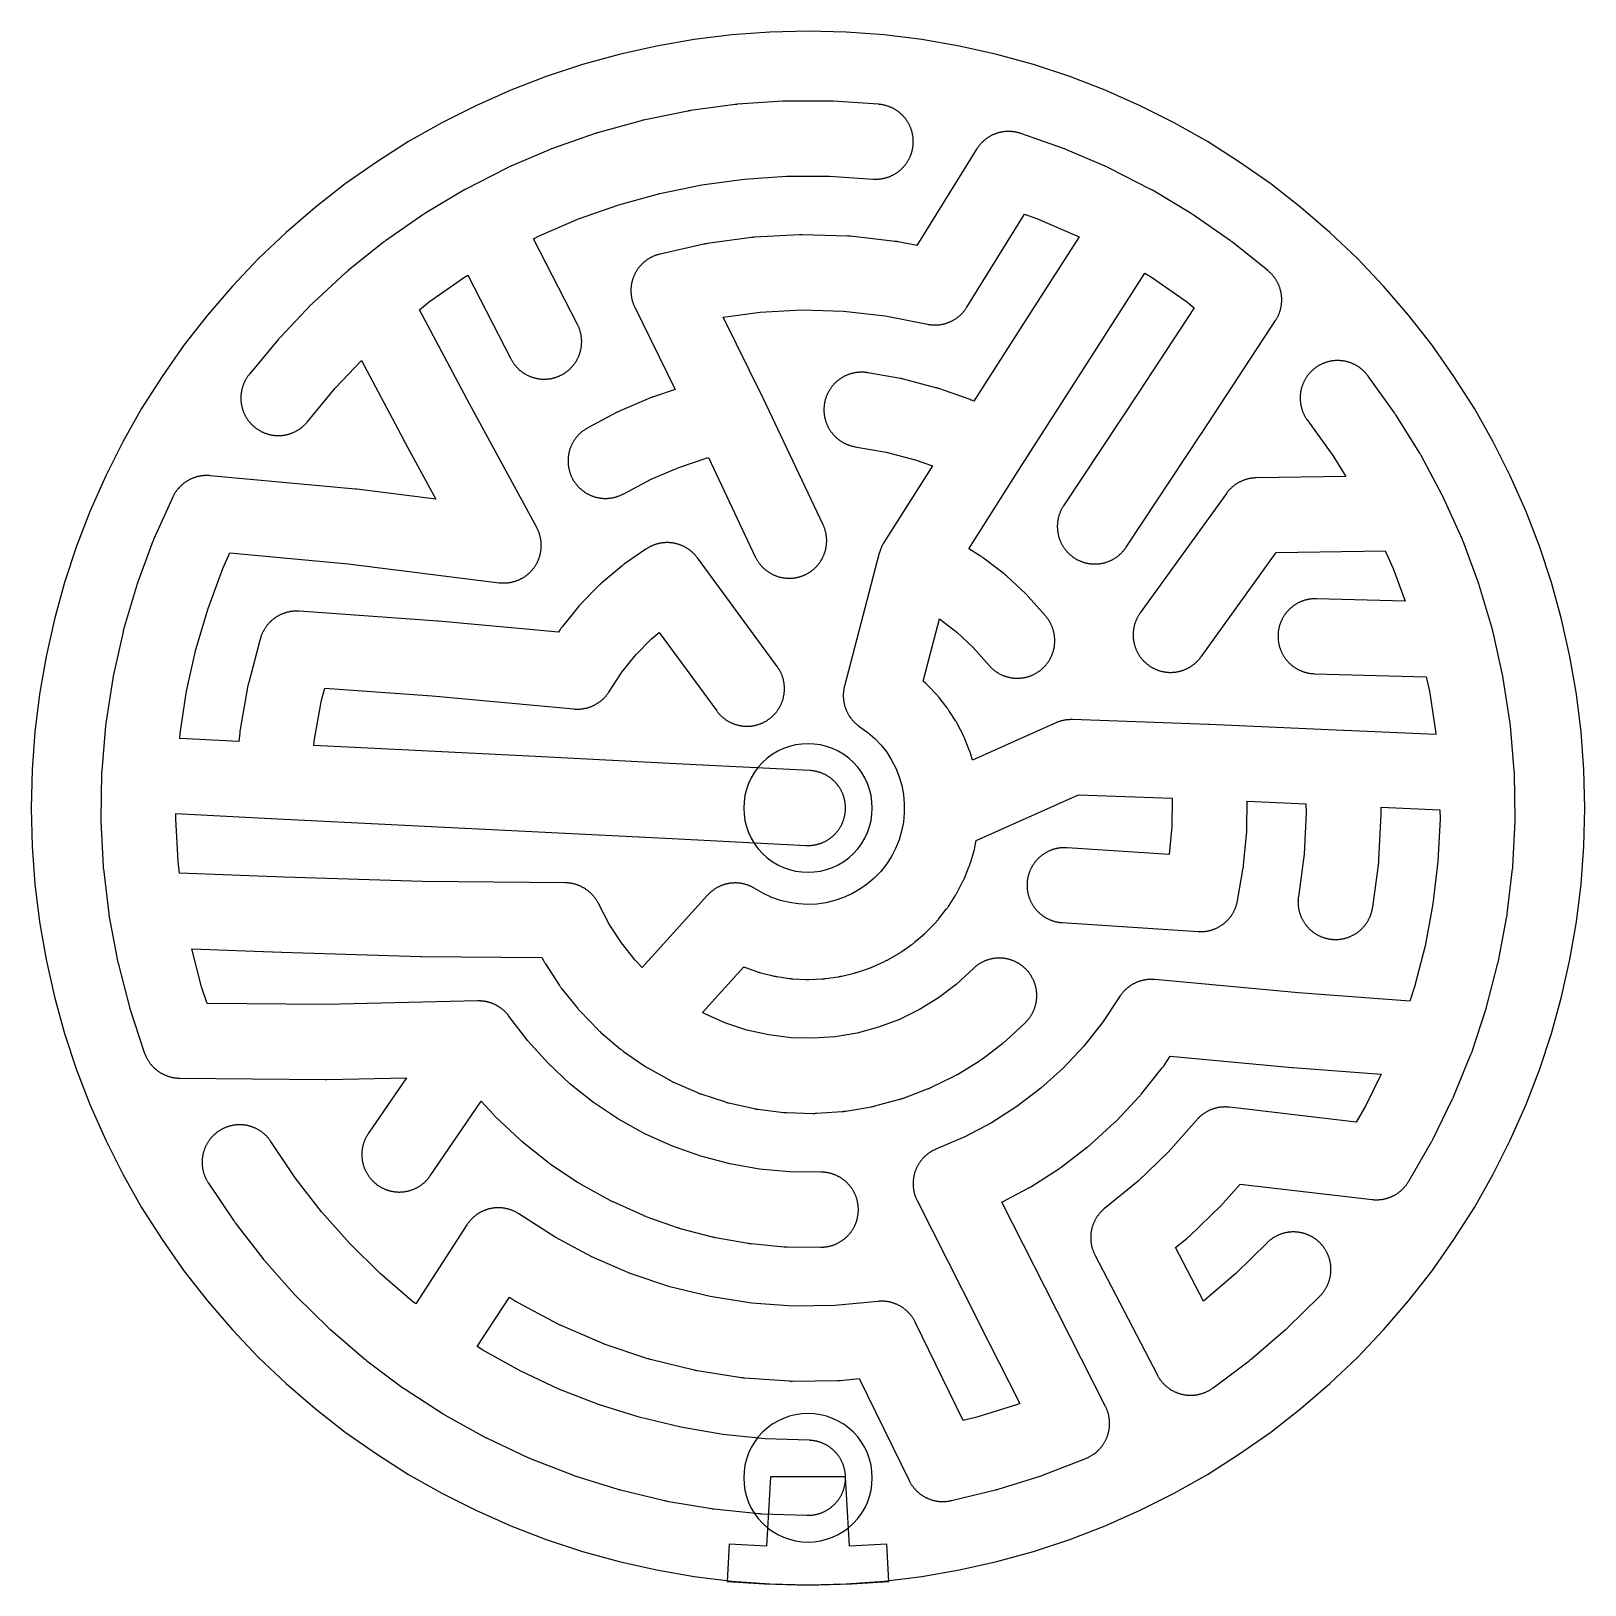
# Model space of a CAD drawing. Header units: millimetres. Extents: x -145 to 145, y -145 to 145.
import ezdxf

# ---------------------------------------------------------------- set-up
doc = ezdxf.new("R2010")
doc.units = ezdxf.units.MM
for name, color, linetype in [('BOUNDARY', 3, 'CONTINUOUS'), ('CORRIDORS', 1, 'CONTINUOUS'), ('WEDGE_CUT', 1, 'CONTINUOUS')]:
    doc.layers.add(name, color=color, linetype=linetype)

msp = doc.modelspace()

# ---------------------------------------------------------------- linework, layer by layer
at = {"layer": 'BOUNDARY'}
for points in [[(145, 0), (144.825, 7.115), (144.302, 14.212), (143.431, 21.276), (142.214, 28.288), (140.655, 35.232), (138.756, 42.091), (136.524, 48.849), (133.963, 55.489), (131.078, 61.995), (127.879, 68.353), (124.371, 74.545), (120.563, 80.558), (116.465, 86.376), (112.087, 91.987), (107.438, 97.376), (102.53, 102.53), (97.376, 107.438), (91.987, 112.087), (86.376, 116.465), (80.558, 120.563), (74.545, 124.371), (68.353, 127.879), (61.995, 131.078), (55.489, 133.963), (48.849, 136.524), (42.091, 138.756), (35.232, 140.655), (28.288, 142.214), (21.276, 143.431), (14.212, 144.302), (7.115, 144.825), (0, 145), (-7.115, 144.825), (-14.212, 144.302), (-21.276, 143.431), (-28.288, 142.214), (-35.232, 140.655), (-42.091, 138.756), (-48.849, 136.524), (-55.489, 133.963), (-61.995, 131.078), (-68.353, 127.879), (-74.545, 124.371), (-80.558, 120.563), (-86.376, 116.465), (-91.987, 112.087), (-97.376, 107.438), (-102.53, 102.53), (-107.438, 97.376), (-112.087, 91.987), (-116.465, 86.376), (-120.563, 80.558), (-124.371, 74.545), (-127.879, 68.353), (-131.078, 61.995), (-133.963, 55.489), (-136.524, 48.849), (-138.756, 42.091), (-140.655, 35.232), (-142.214, 28.288), (-143.431, 21.276), (-144.302, 14.212), (-144.825, 7.115), (-145, 0), (-144.825, -7.115), (-144.302, -14.212), (-143.431, -21.276), (-142.214, -28.288), (-140.655, -35.232), (-138.756, -42.091), (-136.524, -48.849), (-133.963, -55.489), (-131.078, -61.995), (-127.879, -68.353), (-124.371, -74.545), (-120.563, -80.558), (-116.465, -86.376), (-112.087, -91.987), (-107.438, -97.376), (-102.53, -102.53), (-97.376, -107.438), (-91.987, -112.087), (-86.376, -116.465), (-80.558, -120.563), (-74.545, -124.371), (-68.353, -127.879), (-61.995, -131.078), (-55.489, -133.963), (-48.849, -136.524), (-42.091, -138.756), (-35.232, -140.655), (-28.288, -142.214), (-21.276, -143.431), (-14.212, -144.302), (-7.115, -144.825), (0, -145), (7.115, -144.825), (14.212, -144.302), (21.276, -143.431), (28.288, -142.214), (35.232, -140.655), (42.091, -138.756), (48.849, -136.524), (55.489, -133.963), (61.995, -131.078), (68.353, -127.879), (74.545, -124.371), (80.558, -120.563), (86.376, -116.465), (91.987, -112.087), (97.376, -107.438), (102.53, -102.53), (107.438, -97.376), (112.087, -91.987), (116.465, -86.376), (120.563, -80.558), (124.371, -74.545), (127.879, -68.353), (131.078, -61.995), (133.963, -55.489), (136.524, -48.849), (138.756, -42.091), (140.655, -35.232), (142.214, -28.288), (143.431, -21.276), (144.302, -14.212), (144.825, -7.115)], [(12, 0), (11.942, 1.176), (11.769, 2.341), (11.483, 3.483), (11.087, 4.592), (10.583, 5.657), (9.978, 6.667), (9.276, 7.613), (8.485, 8.485), (7.613, 9.276), (6.667, 9.978), (5.657, 10.583), (4.592, 11.087), (3.483, 11.483), (2.341, 11.769), (1.176, 11.942), (0, 12), (-1.176, 11.942), (-2.341, 11.769), (-3.483, 11.483), (-4.592, 11.087), (-5.657, 10.583), (-6.667, 9.978), (-7.613, 9.276), (-8.485, 8.485), (-9.276, 7.613), (-9.978, 6.667), (-10.583, 5.657), (-11.087, 4.592), (-11.483, 3.483), (-11.769, 2.341), (-11.942, 1.176), (-12, 0), (-11.942, -1.176), (-11.769, -2.341), (-11.483, -3.483), (-11.087, -4.592), (-10.583, -5.657), (-9.978, -6.667), (-9.276, -7.613), (-8.485, -8.485), (-7.613, -9.276), (-6.667, -9.978), (-5.657, -10.583), (-4.592, -11.087), (-3.483, -11.483), (-2.341, -11.769), (-1.176, -11.942), (0, -12), (1.176, -11.942), (2.341, -11.769), (3.483, -11.483), (4.592, -11.087), (5.657, -10.583), (6.667, -9.978), (7.613, -9.276), (8.485, -8.485), (9.276, -7.613), (9.978, -6.667), (10.583, -5.657), (11.087, -4.592), (11.483, -3.483), (11.769, -2.341), (11.942, -1.176)], [(12, -125), (11.942, -123.824), (11.769, -122.659), (11.483, -121.517), (11.087, -120.408), (10.583, -119.343), (9.978, -118.333), (9.276, -117.387), (8.485, -116.515), (7.613, -115.724), (6.667, -115.022), (5.657, -114.417), (4.592, -113.913), (3.483, -113.517), (2.341, -113.231), (1.176, -113.058), (0, -113), (-1.176, -113.058), (-2.341, -113.231), (-3.483, -113.517), (-4.592, -113.913), (-5.657, -114.417), (-6.667, -115.022), (-7.613, -115.724), (-8.485, -116.515), (-9.276, -117.387), (-9.978, -118.333), (-10.583, -119.343), (-11.087, -120.408), (-11.483, -121.517), (-11.769, -122.659), (-11.942, -123.824), (-12, -125), (-11.942, -126.176), (-11.769, -127.341), (-11.483, -128.483), (-11.087, -129.592), (-10.583, -130.657), (-9.978, -131.667), (-9.276, -132.613), (-8.485, -133.485), (-7.613, -134.276), (-6.667, -134.978), (-5.657, -135.583), (-4.592, -136.087), (-3.483, -136.483), (-2.341, -136.769), (-1.176, -136.942), (0, -137), (1.176, -136.942), (2.341, -136.769), (3.483, -136.483), (4.592, -136.087), (5.657, -135.583), (6.667, -134.978), (7.613, -134.276), (8.485, -133.485), (9.276, -132.613), (9.978, -131.667), (10.583, -130.657), (11.087, -129.592), (11.483, -128.483), (11.769, -127.341), (11.942, -126.176)]]:
    msp.add_lwpolyline(points, close=True, dxfattribs=at)
at = {"layer": 'CORRIDORS'}
msp.add_lwpolyline([(41.064, -70.971), (41.168, -70.915), (41.271, -70.857), (41.373, -70.797), (41.474, -70.736), (41.563, -70.68), (46.785, -67.338), (46.884, -67.273), (46.982, -67.207), (47.079, -67.139), (47.175, -67.07), (47.26, -67.006), (52.188, -63.244), (52.281, -63.171), (52.373, -63.097), (52.464, -63.022), (52.554, -62.944), (52.633, -62.874), (57.232, -58.718), (57.319, -58.637), (57.405, -58.556), (57.49, -58.473), (57.572, -58.389), (57.645, -58.313), (61.885, -53.792), (61.965, -53.705), (62.044, -53.616), (62.121, -53.527), (62.197, -53.436), (62.263, -53.354), (66.116, -48.498), (66.188, -48.405), (66.259, -48.31), (66.329, -48.214), (66.397, -48.118), (66.456, -48.03), (67.581, -46.343), (90.348, -48.44), (90.474, -48.451), (106.985, -49.672), (104.117, -55.52), (102.321, -58.63), (78.637, -55.848), (78.519, -55.835), (78.401, -55.824), (78.283, -55.815), (78.165, -55.809), (78.047, -55.804), (77.929, -55.801), (77.81, -55.8), (77.692, -55.801), (77.574, -55.804), (77.456, -55.809), (77.337, -55.817), (77.219, -55.826), (77.102, -55.837), (76.984, -55.85), (76.867, -55.865), (76.75, -55.882), (76.633, -55.901), (76.516, -55.922), (76.4, -55.945), (76.285, -55.97), (76.17, -55.997), (76.055, -56.026), (75.941, -56.057), (75.827, -56.09), (75.714, -56.124), (75.601, -56.161), (75.489, -56.199), (75.378, -56.24), (75.268, -56.282), (75.158, -56.326), (75.049, -56.372), (74.94, -56.42), (74.833, -56.469), (74.726, -56.521), (74.621, -56.574), (74.516, -56.629), (74.412, -56.686), (74.309, -56.744), (74.207, -56.804), (74.107, -56.866), (74.007, -56.93), (73.908, -56.995), (73.811, -57.062), (73.714, -57.131), (73.619, -57.201), (73.525, -57.273), (73.432, -57.346), (73.34, -57.421), (73.25, -57.497), (73.161, -57.575), (73.074, -57.655), (72.987, -57.736), (72.902, -57.818), (72.819, -57.902), (72.737, -57.987), (72.656, -58.074), (72.561, -58.18), (67.229, -64.249), (61.614, -69.653), (55.345, -74.748), (55.254, -74.823), (55.164, -74.9), (55.075, -74.979), (54.988, -75.059), (54.902, -75.14), (54.818, -75.223), (54.735, -75.307), (54.653, -75.393), (54.573, -75.48), (54.494, -75.568), (54.417, -75.658), (54.341, -75.749), (54.267, -75.841), (54.195, -75.934), (54.124, -76.029), (54.054, -76.125), (53.987, -76.222), (53.92, -76.32), (53.856, -76.419), (53.793, -76.52), (53.732, -76.621), (53.673, -76.723), (53.615, -76.827), (53.56, -76.931), (53.506, -77.036), (53.453, -77.142), (53.403, -77.25), (53.354, -77.357), (53.308, -77.466), (53.263, -77.575), (53.219, -77.686), (53.178, -77.797), (53.139, -77.908), (53.101, -78.02), (53.066, -78.133), (53.032, -78.247), (53.001, -78.361), (52.971, -78.475), (52.943, -78.59), (52.917, -78.706), (52.893, -78.822), (52.871, -78.938), (52.851, -79.054), (52.833, -79.171), (52.817, -79.289), (52.803, -79.406), (52.791, -79.524), (52.781, -79.642), (52.773, -79.76), (52.767, -79.878), (52.762, -79.996), (52.76, -80.114), (52.76, -80.233), (52.762, -80.351), (52.766, -80.469), (52.772, -80.587), (52.78, -80.706), (52.79, -80.823), (52.802, -80.941), (52.815, -81.059), (52.831, -81.176), (52.849, -81.293), (52.869, -81.41), (52.891, -81.526), (52.914, -81.642), (52.94, -81.757), (52.968, -81.872), (52.997, -81.987), (53.029, -82.101), (53.062, -82.214), (53.097, -82.327), (53.135, -82.44), (53.174, -82.551), (53.215, -82.662), (53.258, -82.773), (53.303, -82.882), (53.349, -82.991), (53.398, -83.099), (53.448, -83.206), (53.5, -83.312), (53.549, -83.408), (65.199, -105.828), (65.254, -105.932), (65.311, -106.036), (65.37, -106.138), (65.431, -106.24), (65.493, -106.34), (65.557, -106.44), (65.623, -106.538), (65.69, -106.636), (65.759, -106.732), (65.83, -106.827), (65.902, -106.92), (65.976, -107.013), (66.051, -107.104), (66.128, -107.194), (66.207, -107.283), (66.287, -107.37), (66.368, -107.456), (66.451, -107.54), (66.535, -107.623), (66.621, -107.705), (66.708, -107.785), (66.796, -107.864), (66.886, -107.941), (66.976, -108.017), (67.069, -108.091), (67.162, -108.164), (67.257, -108.235), (67.353, -108.304), (67.45, -108.372), (67.548, -108.438), (67.647, -108.502), (67.747, -108.565), (67.849, -108.626), (67.951, -108.686), (68.054, -108.743), (68.159, -108.799), (68.264, -108.853), (68.37, -108.905), (68.477, -108.956), (68.585, -109.005), (68.693, -109.051), (68.803, -109.096), (68.913, -109.14), (69.024, -109.181), (69.136, -109.22), (69.248, -109.258), (69.361, -109.293), (69.474, -109.327), (69.588, -109.359), (69.702, -109.389), (69.817, -109.416), (69.933, -109.442), (70.049, -109.466), (70.165, -109.488), (70.282, -109.508), (70.399, -109.527), (70.516, -109.543), (70.633, -109.557), (70.751, -109.569), (70.869, -109.579), (70.987, -109.587), (71.105, -109.593), (71.223, -109.598), (71.342, -109.6), (71.46, -109.6), (71.578, -109.598), (71.696, -109.594), (71.815, -109.588), (71.933, -109.58), (72.051, -109.571), (72.168, -109.559), (72.286, -109.545), (72.403, -109.529), (72.52, -109.511), (72.637, -109.492), (72.753, -109.47), (72.869, -109.446), (72.985, -109.421), (73.1, -109.393), (73.214, -109.364), (73.328, -109.332), (73.442, -109.299), (73.555, -109.263), (73.667, -109.226), (73.779, -109.187), (73.89, -109.146), (74, -109.103), (74.109, -109.059), (74.218, -109.012), (74.326, -108.964), (74.433, -108.913), (74.54, -108.861), (74.645, -108.808), (74.75, -108.752), (74.853, -108.695), (74.956, -108.636), (75.057, -108.575), (75.158, -108.512), (75.257, -108.448), (75.355, -108.382), (75.452, -108.315), (75.548, -108.246), (75.602, -108.206), (82.365, -103.149), (82.459, -103.077), (82.552, -103.004), (82.644, -102.929), (82.733, -102.854), (89.14, -97.353), (89.229, -97.275), (89.317, -97.196), (89.403, -97.115), (89.489, -97.032), (95.509, -91.11), (95.593, -91.027), (95.675, -90.941), (95.756, -90.855), (95.835, -90.767), (95.913, -90.678), (95.989, -90.588), (96.064, -90.496), (96.137, -90.403), (96.208, -90.309), (96.278, -90.213), (96.347, -90.117), (96.414, -90.019), (96.479, -89.92), (96.542, -89.82), (96.604, -89.719), (96.664, -89.617), (96.722, -89.514), (96.778, -89.41), (96.833, -89.305), (96.886, -89.2), (96.937, -89.093), (96.987, -88.985), (97.034, -88.877), (97.08, -88.768), (97.124, -88.658), (97.166, -88.547), (97.206, -88.436), (97.244, -88.324), (97.28, -88.211), (97.315, -88.098), (97.347, -87.984), (97.378, -87.87), (97.406, -87.755), (97.433, -87.64), (97.458, -87.524), (97.48, -87.408), (97.501, -87.292), (97.52, -87.175), (97.537, -87.058), (97.552, -86.94), (97.565, -86.823), (97.576, -86.705), (97.584, -86.587), (97.591, -86.469), (97.596, -86.351), (97.599, -86.232), (97.6, -86.114), (97.599, -85.996), (97.596, -85.878), (97.591, -85.759), (97.584, -85.641), (97.575, -85.523), (97.563, -85.405), (97.55, -85.288), (97.535, -85.17), (97.518, -85.053), (97.499, -84.937), (97.478, -84.82), (97.455, -84.704), (97.43, -84.588), (97.404, -84.473), (97.375, -84.358), (97.344, -84.244), (97.311, -84.13), (97.277, -84.017), (97.24, -83.905), (97.202, -83.793), (97.162, -83.682), (97.119, -83.571), (97.075, -83.461), (97.03, -83.352), (96.982, -83.244), (96.932, -83.136), (96.881, -83.03), (96.828, -82.924), (96.773, -82.819), (96.716, -82.715), (96.658, -82.612), (96.598, -82.511), (96.536, -82.41), (96.472, -82.31), (96.407, -82.211), (96.34, -82.114), (96.272, -82.017), (96.201, -81.922), (96.13, -81.828), (96.056, -81.735), (95.981, -81.643), (95.905, -81.553), (95.827, -81.464), (95.748, -81.376), (95.667, -81.29), (95.584, -81.205), (95.501, -81.122), (95.415, -81.039), (95.329, -80.959), (95.241, -80.88), (95.152, -80.802), (95.061, -80.726), (94.969, -80.651), (94.876, -80.578), (94.782, -80.507), (94.686, -80.437), (94.59, -80.368), (94.492, -80.302), (94.393, -80.237), (94.293, -80.174), (94.192, -80.112), (94.09, -80.052), (93.987, -79.994), (93.883, -79.938), (93.778, -79.883), (93.672, -79.83), (93.565, -79.779), (93.458, -79.73), (93.349, -79.683), (93.24, -79.637), (93.13, -79.593), (93.02, -79.551), (92.908, -79.511), (92.796, -79.473), (92.683, -79.437), (92.57, -79.403), (92.456, -79.371), (92.342, -79.34), (92.227, -79.312), (92.112, -79.285), (91.996, -79.261), (91.88, -79.238), (91.764, -79.217), (91.647, -79.199), (91.53, -79.182), (91.412, -79.167), (91.295, -79.155), (91.177, -79.144), (91.059, -79.135), (90.941, -79.128), (90.822, -79.124), (90.704, -79.121), (90.586, -79.12), (90.467, -79.121), (90.349, -79.124), (90.231, -79.13), (90.113, -79.137), (89.995, -79.146), (89.877, -79.157), (89.76, -79.171), (89.642, -79.186), (89.525, -79.203), (89.408, -79.222), (89.292, -79.243), (89.176, -79.266), (89.06, -79.291), (88.945, -79.318), (88.83, -79.347), (88.716, -79.378), (88.602, -79.411), (88.489, -79.446), (88.377, -79.482), (88.265, -79.521), (88.154, -79.561), (88.043, -79.604), (87.933, -79.648), (87.824, -79.694), (87.716, -79.742), (87.609, -79.791), (87.502, -79.843), (87.397, -79.896), (87.292, -79.951), (87.188, -80.008), (87.085, -80.066), (86.983, -80.127), (86.883, -80.189), (86.783, -80.252), (86.684, -80.318), (86.587, -80.385), (86.49, -80.453), (86.395, -80.524), (86.301, -80.595), (86.208, -80.669), (86.117, -80.744), (86.027, -80.82), (85.938, -80.899), (85.85, -80.978), (85.764, -81.059), (85.691, -81.13), (79.842, -86.884), (73.819, -92.055), (68.602, -82.014), (70.674, -80.33), (70.765, -80.255), (70.855, -80.178), (70.944, -80.099), (71.031, -80.019), (71.113, -79.942), (77.147, -74.135), (77.232, -74.052), (77.315, -73.968), (77.396, -73.882), (77.477, -73.795), (77.552, -73.711), (80.653, -70.181), (105.263, -73.072), (105.381, -73.085), (105.499, -73.096), (105.617, -73.105), (105.735, -73.111), (105.853, -73.116), (105.971, -73.119), (106.09, -73.12), (106.208, -73.119), (106.326, -73.116), (106.444, -73.111), (106.563, -73.103), (106.681, -73.094), (106.798, -73.083), (106.916, -73.07), (107.033, -73.055), (107.15, -73.038), (107.267, -73.019), (107.384, -72.998), (107.5, -72.975), (107.615, -72.95), (107.73, -72.923), (107.845, -72.894), (107.959, -72.863), (108.073, -72.83), (108.186, -72.796), (108.299, -72.759), (108.411, -72.721), (108.522, -72.68), (108.632, -72.638), (108.742, -72.594), (108.851, -72.548), (108.96, -72.5), (109.067, -72.451), (109.174, -72.399), (109.279, -72.346), (109.384, -72.291), (109.488, -72.234), (109.591, -72.176), (109.693, -72.116), (109.793, -72.054), (109.893, -71.99), (109.992, -71.925), (110.089, -71.858), (110.186, -71.789), (110.281, -71.719), (110.375, -71.647), (110.468, -71.574), (110.56, -71.499), (110.65, -71.423), (110.739, -71.345), (110.826, -71.265), (110.913, -71.184), (110.998, -71.102), (111.081, -71.018), (111.163, -70.933), (111.244, -70.846), (111.323, -70.758), (111.401, -70.669), (111.477, -70.578), (111.551, -70.486), (111.624, -70.393), (111.696, -70.299), (111.766, -70.203), (111.834, -70.107), (111.9, -70.009), (111.965, -69.91), (112.028, -69.81), (112.09, -69.709), (112.142, -69.62), (116.364, -62.307), (116.423, -62.204), (116.479, -62.1), (116.534, -61.995), (116.587, -61.89), (120.306, -54.308), (120.357, -54.201), (120.406, -54.093), (120.454, -53.985), (120.499, -53.877), (123.661, -46.152), (123.705, -46.046), (123.713, -46.025), (123.729, -45.986), (123.741, -45.955), (123.748, -45.936), (123.79, -45.826), (123.83, -45.714), (123.863, -45.618), (126.526, -37.607), (126.562, -37.495), (126.596, -37.381), (126.629, -37.268), (126.659, -37.154), (128.776, -28.982), (128.805, -28.868), (128.832, -28.752), (128.857, -28.637), (128.879, -28.52), (130.439, -20.223), (130.46, -20.107), (130.479, -19.99), (130.496, -19.873), (130.511, -19.756), (131.507, -11.371), (131.52, -11.253), (131.531, -11.135), (131.54, -11.017), (131.547, -10.899), (131.974, -2.466), (131.979, -2.348), (131.982, -2.229), (131.983, -2.111), (131.982, -1.993), (131.84, 6.362), (131.839, 6.464), (131.838, 6.484), (131.838, 6.489), (131.835, 6.607), (131.832, 6.668), (131.831, 6.685), (131.83, 6.701), (131.823, 6.819), (131.815, 6.92), (131.103, 15.333), (131.092, 15.451), (131.079, 15.569), (131.064, 15.686), (131.047, 15.803), (129.768, 24.149), (129.749, 24.266), (129.728, 24.383), (129.706, 24.499), (129.681, 24.614), (127.846, 32.836), (127.839, 32.869), (127.812, 32.985), (127.804, 33.016), (127.789, 33.078), (127.783, 33.099), (127.752, 33.214), (127.724, 33.311), (125.334, 41.41), (125.299, 41.523), (125.263, 41.636), (125.225, 41.748), (125.185, 41.859), (122.254, 49.777), (122.212, 49.888), (122.168, 49.998), (122.122, 50.107), (122.075, 50.214), (118.616, 57.917), (118.615, 57.919), (118.566, 58.027), (118.547, 58.065), (118.507, 58.149), (118.454, 58.254), (118.434, 58.291), (118.407, 58.344), (118.38, 58.393), (114.433, 65.793), (114.377, 65.897), (114.319, 66), (114.258, 66.102), (114.197, 66.202), (109.73, 73.367), (109.667, 73.467), (109.602, 73.566), (109.535, 73.664), (109.466, 73.76), (104.526, 80.606), (104.456, 80.701), (104.385, 80.796), (104.312, 80.889), (104.237, 80.98), (104.16, 81.071), (104.083, 81.16), (104.003, 81.248), (103.922, 81.334), (103.84, 81.419), (103.756, 81.503), (103.671, 81.585), (103.585, 81.666), (103.497, 81.745), (103.408, 81.823), (103.318, 81.899), (103.226, 81.974), (103.133, 82.047), (103.039, 82.119), (102.943, 82.189), (102.847, 82.257), (102.749, 82.324), (102.65, 82.389), (102.55, 82.452), (102.449, 82.514), (102.347, 82.574), (102.244, 82.632), (102.14, 82.688), (102.035, 82.743), (101.93, 82.796), (101.823, 82.847), (101.715, 82.897), (101.607, 82.944), (101.498, 82.99), (101.388, 83.034), (101.277, 83.076), (101.166, 83.116), (101.054, 83.154), (100.941, 83.19), (100.828, 83.225), (100.714, 83.257), (100.6, 83.288), (100.485, 83.316), (100.37, 83.343), (100.254, 83.368), (100.138, 83.39), (100.022, 83.411), (99.905, 83.43), (99.788, 83.447), (99.67, 83.462), (99.553, 83.475), (99.435, 83.486), (99.317, 83.494), (99.199, 83.501), (99.081, 83.506), (98.962, 83.509), (98.844, 83.51), (98.726, 83.509), (98.607, 83.506), (98.489, 83.501), (98.371, 83.494), (98.253, 83.485), (98.135, 83.473), (98.018, 83.46), (97.9, 83.445), (97.783, 83.428), (97.667, 83.409), (97.55, 83.388), (97.434, 83.365), (97.318, 83.34), (97.203, 83.314), (97.088, 83.285), (96.974, 83.254), (96.86, 83.221), (96.747, 83.187), (96.635, 83.15), (96.523, 83.112), (96.412, 83.072), (96.301, 83.029), (96.191, 82.985), (96.082, 82.94), (95.974, 82.892), (95.866, 82.842), (95.76, 82.791), (95.654, 82.738), (95.549, 82.683), (95.445, 82.626), (95.342, 82.568), (95.241, 82.508), (95.14, 82.446), (95.04, 82.382), (94.941, 82.317), (94.844, 82.25), (94.747, 82.182), (94.652, 82.111), (94.558, 82.04), (94.465, 81.966), (94.373, 81.891), (94.283, 81.815), (94.194, 81.737), (94.106, 81.658), (94.02, 81.577), (93.935, 81.494), (93.852, 81.411), (93.769, 81.325), (93.689, 81.239), (93.61, 81.151), (93.532, 81.062), (93.456, 80.971), (93.381, 80.879), (93.308, 80.786), (93.236, 80.692), (93.098, 80.5), (93.032, 80.402), (92.967, 80.303), (92.904, 80.203), (92.842, 80.102), (92.782, 80), (92.724, 79.897), (92.668, 79.793), (92.613, 79.688), (92.56, 79.582), (92.509, 79.475), (92.46, 79.368), (92.413, 79.259), (92.367, 79.15), (92.323, 79.04), (92.281, 78.929), (92.241, 78.818), (92.203, 78.706), (92.167, 78.593), (92.133, 78.48), (92.101, 78.366), (92.07, 78.252), (92.042, 78.137), (92.015, 78.022), (91.991, 77.906), (91.968, 77.79), (91.947, 77.673), (91.929, 77.557), (91.912, 77.44), (91.897, 77.322), (91.885, 77.204), (91.874, 77.087), (91.865, 76.969), (91.858, 76.851), (91.854, 76.732), (91.851, 76.614), (91.85, 76.496), (91.851, 76.377), (91.854, 76.259), (91.86, 76.141), (91.867, 76.023), (91.876, 75.905), (91.887, 75.787), (91.901, 75.669), (91.916, 75.552), (91.933, 75.435), (91.952, 75.318), (91.973, 75.202), (91.996, 75.086), (92.021, 74.97), (92.048, 74.855), (92.077, 74.74), (92.108, 74.626), (92.141, 74.512), (92.176, 74.399), (92.212, 74.287), (92.251, 74.175), (92.291, 74.064), (92.334, 73.953), (92.378, 73.843), (92.424, 73.734), (92.472, 73.626), (92.521, 73.519), (92.573, 73.412), (92.626, 73.307), (92.681, 73.202), (92.738, 73.098), (92.796, 72.995), (92.857, 72.893), (92.919, 72.793), (92.982, 72.693), (93.048, 72.594), (93.115, 72.497), (93.174, 72.414), (97.974, 65.761), (100.402, 61.868), (83.662, 61.609), (83.544, 61.606), (83.425, 61.602), (83.307, 61.595), (83.189, 61.586), (83.071, 61.575), (82.954, 61.562), (82.836, 61.547), (82.719, 61.531), (82.602, 61.512), (82.486, 61.491), (82.37, 61.469), (82.254, 61.444), (82.139, 61.417), (82.024, 61.389), (81.91, 61.358), (81.796, 61.326), (81.683, 61.292), (81.57, 61.255), (81.458, 61.217), (81.347, 61.177), (81.236, 61.135), (81.126, 61.091), (81.017, 61.046), (80.908, 60.998), (80.801, 60.949), (80.694, 60.898), (80.588, 60.845), (80.483, 60.79), (80.379, 60.734), (80.276, 60.676), (80.174, 60.616), (80.073, 60.554), (79.973, 60.491), (79.875, 60.426), (79.777, 60.359), (79.68, 60.291), (79.585, 60.221), (79.49, 60.149), (79.397, 60.076), (79.306, 60.002), (79.215, 59.925), (79.126, 59.848), (79.038, 59.768), (78.952, 59.688), (78.866, 59.606), (78.783, 59.522), (78.7, 59.437), (78.62, 59.351), (78.54, 59.263), (78.462, 59.174), (78.386, 59.083), (78.311, 58.992), (78.238, 58.899), (78.166, 58.805), (78.093, 58.706), (62.003, 36.406), (61.935, 36.309), (61.868, 36.212), (61.803, 36.113), (61.74, 36.013), (61.678, 35.912), (61.618, 35.81), (61.56, 35.707), (61.503, 35.603), (61.448, 35.498), (61.395, 35.392), (61.344, 35.286), (61.295, 35.178), (61.247, 35.07), (61.201, 34.961), (61.157, 34.851), (61.115, 34.74), (61.075, 34.629), (61.037, 34.517), (61.001, 34.404), (60.966, 34.291), (60.934, 34.178), (60.903, 34.063), (60.874, 33.948), (60.848, 33.833), (60.823, 33.717), (60.8, 33.601), (60.779, 33.485), (60.76, 33.368), (60.744, 33.251), (60.729, 33.134), (60.716, 33.016), (60.705, 32.898), (60.696, 32.78), (60.689, 32.662), (60.684, 32.544), (60.681, 32.426), (60.68, 32.307), (60.681, 32.189), (60.684, 32.071), (60.689, 31.952), (60.696, 31.834), (60.705, 31.716), (60.716, 31.599), (60.729, 31.481), (60.744, 31.364), (60.761, 31.247), (60.78, 31.13), (60.801, 31.013), (60.824, 30.897), (60.849, 30.782), (60.876, 30.666), (60.904, 30.551), (60.935, 30.437), (60.968, 30.323), (61.002, 30.21), (61.039, 30.098), (61.077, 29.986), (61.117, 29.875), (61.159, 29.764), (61.203, 29.654), (61.249, 29.545), (61.297, 29.437), (61.346, 29.329), (61.398, 29.223), (61.451, 29.117), (61.506, 29.012), (61.562, 28.908), (61.621, 28.805), (61.681, 28.703), (61.743, 28.602), (61.806, 28.503), (61.871, 28.404), (61.938, 28.306), (62.007, 28.21), (62.077, 28.114), (62.148, 28.02), (62.222, 27.927), (62.297, 27.836), (62.373, 27.745), (62.451, 27.656), (62.53, 27.569), (62.611, 27.482), (62.693, 27.397), (62.777, 27.314), (62.862, 27.232), (62.949, 27.151), (63.037, 27.072), (63.126, 26.994), (63.216, 26.918), (63.308, 26.843), (63.401, 26.77), (63.496, 26.698), (63.591, 26.628), (63.688, 26.56), (63.785, 26.494), (63.884, 26.429), (63.984, 26.365), (64.085, 26.304), (64.187, 26.244), (64.29, 26.186), (64.394, 26.129), (64.499, 26.074), (64.605, 26.022), (64.712, 25.97), (64.819, 25.921), (64.928, 25.874), (65.037, 25.828), (65.147, 25.784), (65.257, 25.743), (65.369, 25.703), (65.481, 25.664), (65.593, 25.628), (65.707, 25.594), (65.821, 25.561), (65.935, 25.531), (66.05, 25.502), (66.165, 25.476), (66.281, 25.451), (66.397, 25.429), (66.513, 25.408), (66.63, 25.389), (66.747, 25.372), (66.865, 25.358), (66.982, 25.345), (67.1, 25.334), (67.218, 25.325), (67.336, 25.318), (67.454, 25.314), (67.573, 25.311), (67.691, 25.31), (67.809, 25.311), (67.928, 25.314), (68.046, 25.32), (68.164, 25.327), (68.282, 25.336), (68.4, 25.347), (68.517, 25.36), (68.635, 25.375), (68.752, 25.393), (68.869, 25.412), (68.985, 25.433), (69.101, 25.456), (69.217, 25.481), (69.332, 25.508), (69.447, 25.537), (69.561, 25.567), (69.675, 25.6), (69.788, 25.635), (69.9, 25.671), (70.012, 25.71), (70.123, 25.75), (70.234, 25.792), (70.344, 25.837), (70.453, 25.883), (70.561, 25.93), (70.668, 25.98), (70.775, 26.031), (70.881, 26.085), (70.985, 26.14), (71.089, 26.196), (71.192, 26.255), (71.294, 26.315), (71.395, 26.377), (71.494, 26.441), (71.593, 26.506), (71.691, 26.573), (71.787, 26.641), (71.882, 26.712), (71.976, 26.784), (72.069, 26.857), (72.161, 26.932), (72.251, 27.008), (72.34, 27.086), (72.427, 27.166), (72.514, 27.247), (72.599, 27.329), (72.682, 27.413), (72.764, 27.498), (72.845, 27.585), (72.924, 27.673), (73.002, 27.762), (73.078, 27.853), (73.152, 27.945), (73.225, 28.038), (73.297, 28.132), (73.357, 28.214), (87.392, 47.665), (107.731, 47.98), (109.205, 44.699), (111.463, 38.597), (94.914, 39.057), (94.796, 39.06), (94.678, 39.06), (94.559, 39.058), (94.441, 39.054), (94.323, 39.049), (94.205, 39.041), (94.087, 39.031), (93.969, 39.02), (93.852, 39.006), (93.734, 38.99), (93.617, 38.973), (93.501, 38.953), (93.384, 38.931), (93.268, 38.908), (93.153, 38.882), (93.038, 38.855), (92.923, 38.825), (92.809, 38.794), (92.696, 38.761), (92.583, 38.726), (92.47, 38.689), (92.358, 38.65), (92.247, 38.609), (92.137, 38.566), (92.028, 38.521), (91.919, 38.475), (91.811, 38.427), (91.703, 38.377), (91.597, 38.325), (91.492, 38.271), (91.387, 38.216), (91.284, 38.158), (91.181, 38.099), (91.079, 38.039), (90.979, 37.976), (90.879, 37.912), (90.781, 37.847), (90.684, 37.779), (90.588, 37.71), (90.493, 37.64), (90.399, 37.567), (90.307, 37.493), (90.215, 37.418), (90.126, 37.341), (90.037, 37.263), (89.95, 37.183), (89.864, 37.101), (89.779, 37.019), (89.696, 36.934), (89.614, 36.849), (89.534, 36.762), (89.455, 36.674), (89.378, 36.584), (89.303, 36.493), (89.228, 36.401), (89.156, 36.307), (89.085, 36.213), (89.015, 36.117), (88.948, 36.02), (88.882, 35.922), (88.817, 35.822), (88.754, 35.722), (88.693, 35.621), (88.634, 35.518), (88.576, 35.415), (88.521, 35.311), (88.467, 35.206), (88.414, 35.099), (88.364, 34.992), (88.315, 34.884), (88.268, 34.776), (88.223, 34.666), (88.18, 34.556), (88.139, 34.445), (88.1, 34.334), (88.062, 34.222), (88.026, 34.109), (87.993, 33.995), (87.961, 33.881), (87.931, 33.767), (87.903, 33.652), (87.877, 33.536), (87.853, 33.42), (87.831, 33.304), (87.811, 33.188), (87.793, 33.071), (87.777, 32.953), (87.763, 32.836), (87.751, 32.718), (87.741, 32.6), (87.733, 32.482), (87.727, 32.364), (87.722, 32.246), (87.72, 32.128), (87.72, 32.009), (87.722, 31.891), (87.726, 31.773), (87.732, 31.655), (87.74, 31.537), (87.749, 31.419), (87.761, 31.301), (87.775, 31.183), (87.791, 31.066), (87.809, 30.949), (87.828, 30.832), (87.85, 30.716), (87.874, 30.6), (87.9, 30.485), (87.927, 30.37), (87.957, 30.255), (87.988, 30.141), (88.022, 30.028), (88.057, 29.915), (88.094, 29.802), (88.133, 29.691), (88.174, 29.58), (88.217, 29.469), (88.262, 29.36), (88.308, 29.251), (88.357, 29.143), (88.407, 29.036), (88.459, 28.93), (88.513, 28.824), (88.568, 28.72), (88.626, 28.616), (88.685, 28.514), (88.746, 28.412), (88.808, 28.312), (88.872, 28.212), (88.938, 28.114), (89.006, 28.017), (89.075, 27.921), (89.146, 27.826), (89.218, 27.733), (89.292, 27.64), (89.367, 27.549), (89.444, 27.459), (89.523, 27.371), (89.603, 27.284), (89.684, 27.198), (89.767, 27.113), (89.852, 27.03), (89.937, 26.949), (90.024, 26.869), (90.113, 26.79), (90.202, 26.713), (90.294, 26.637), (90.386, 26.563), (90.479, 26.491), (90.574, 26.42), (90.67, 26.351), (90.767, 26.283), (90.865, 26.217), (90.965, 26.153), (91.065, 26.09), (91.166, 26.029), (91.269, 25.97), (91.372, 25.912), (91.477, 25.857), (91.582, 25.803), (91.688, 25.751), (91.795, 25.7), (91.903, 25.652), (92.012, 25.605), (92.121, 25.56), (92.232, 25.517), (92.343, 25.476), (92.454, 25.437), (92.566, 25.4), (92.679, 25.364), (92.793, 25.331), (92.907, 25.299), (93.021, 25.269), (93.136, 25.241), (93.252, 25.216), (93.368, 25.192), (93.484, 25.17), (93.601, 25.15), (93.718, 25.132), (93.835, 25.116), (93.952, 25.102), (94.07, 25.09), (94.188, 25.08), (94.306, 25.072), (94.424, 25.066), (94.526, 25.063), (115.365, 24.484), (115.967, 21.789), (117.173, 13.919), (117.192, 13.691), (100.043, 14.483), (99.946, 14.486), (74.872, 15.57), (74.862, 15.571), (74.76, 15.576), (49.34, 16.486), (49.222, 16.489), (49.104, 16.49), (48.986, 16.489), (48.867, 16.486), (48.749, 16.482), (48.631, 16.475), (48.513, 16.466), (48.395, 16.455), (48.277, 16.443), (48.16, 16.428), (48.043, 16.411), (47.926, 16.393), (47.81, 16.372), (47.693, 16.349), (47.578, 16.325), (47.462, 16.298), (47.348, 16.27), (47.233, 16.239), (47.119, 16.207), (47.006, 16.173), (46.893, 16.136), (46.781, 16.098), (46.67, 16.058), (46.559, 16.017), (46.449, 15.973), (46.34, 15.927), (46.238, 15.883), (30.695, 8.949), (30.374, 10.055), (30.34, 10.169), (30.304, 10.281), (30.266, 10.394), (30.227, 10.505), (30.185, 10.616), (30.159, 10.682), (29.282, 12.894), (29.238, 13.004), (29.191, 13.112), (29.143, 13.22), (29.093, 13.328), (29.041, 13.434), (29.007, 13.502), (27.923, 15.621), (27.868, 15.726), (27.812, 15.83), (27.753, 15.933), (27.693, 16.035), (27.632, 16.136), (27.59, 16.202), (26.309, 18.207), (26.244, 18.306), (26.178, 18.404), (26.11, 18.501), (26.041, 18.597), (25.97, 18.691), (25.926, 18.748), (24.461, 20.623), (24.387, 20.715), (24.312, 20.807), (24.235, 20.897), (24.157, 20.986), (24.077, 21.073), (24.025, 21.129), (22.388, 22.856), (22.306, 22.941), (22.223, 23.025), (22.138, 23.107), (22.051, 23.188), (21.964, 23.267), (21.908, 23.316), (21.516, 23.658), (24.562, 35.282), (27.808, 32.79), (30.841, 29.957), (33.81, 26.59), (33.889, 26.502), (33.969, 26.415), (34.051, 26.33), (34.135, 26.246), (34.219, 26.163), (34.306, 26.082), (34.393, 26.003), (34.482, 25.925), (34.572, 25.848), (34.664, 25.773), (34.756, 25.699), (34.85, 25.627), (34.945, 25.557), (35.042, 25.488), (35.139, 25.421), (35.238, 25.356), (35.337, 25.292), (35.438, 25.23), (35.54, 25.17), (35.643, 25.111), (35.746, 25.054), (35.851, 24.999), (35.957, 24.946), (36.063, 24.894), (36.17, 24.844), (36.279, 24.796), (36.388, 24.75), (36.497, 24.706), (36.608, 24.664), (36.719, 24.623), (36.831, 24.584), (36.943, 24.548), (37.056, 24.513), (37.17, 24.48), (37.284, 24.449), (37.399, 24.42), (37.514, 24.393), (37.63, 24.368), (37.746, 24.344), (37.862, 24.323), (37.979, 24.304), (38.096, 24.287), (38.213, 24.271), (38.331, 24.258), (38.449, 24.247), (38.567, 24.237), (38.685, 24.23), (38.803, 24.225), (38.921, 24.221), (39.039, 24.22), (39.158, 24.221), (39.276, 24.223), (39.394, 24.228), (39.512, 24.235), (39.63, 24.243), (39.748, 24.254), (39.866, 24.267), (39.983, 24.281), (40.1, 24.298), (40.217, 24.316), (40.334, 24.337), (40.45, 24.359), (40.566, 24.384), (40.681, 24.41), (40.796, 24.439), (40.91, 24.469), (41.024, 24.501), (41.137, 24.535), (41.25, 24.571), (41.362, 24.609), (41.474, 24.649), (41.584, 24.691), (41.694, 24.735), (41.804, 24.78), (41.912, 24.827), (42.02, 24.876), (42.126, 24.927), (42.232, 24.98), (42.337, 25.035), (42.442, 25.091), (42.545, 25.149), (42.647, 25.209), (42.748, 25.27), (42.848, 25.333), (42.947, 25.398), (43.045, 25.465), (43.141, 25.533), (43.237, 25.603), (43.331, 25.674), (43.424, 25.747), (43.516, 25.822), (43.607, 25.898), (43.696, 25.975), (43.784, 26.055), (43.871, 26.135), (43.956, 26.217), (44.04, 26.301), (44.122, 26.385), (44.203, 26.472), (44.283, 26.559), (44.361, 26.648), (44.437, 26.739), (44.512, 26.83), (44.586, 26.923), (44.658, 27.017), (44.728, 27.112), (44.797, 27.208), (44.864, 27.306), (44.929, 27.405), (44.992, 27.504), (45.054, 27.605), (45.115, 27.707), (45.173, 27.81), (45.23, 27.914), (45.285, 28.018), (45.338, 28.124), (45.39, 28.231), (45.439, 28.338), (45.487, 28.446), (45.533, 28.555), (45.577, 28.665), (45.619, 28.776), (45.66, 28.887), (45.698, 28.999), (45.735, 29.111), (45.77, 29.224), (45.802, 29.338), (45.833, 29.452), (45.862, 29.567), (45.889, 29.682), (45.914, 29.798), (45.937, 29.914), (45.958, 30.03), (45.977, 30.147), (45.994, 30.264), (46.01, 30.382), (46.023, 30.499), (46.034, 30.617), (46.043, 30.735), (46.05, 30.853), (46.056, 30.971), (46.059, 31.09), (46.06, 31.208), (46.059, 31.326), (46.056, 31.444), (46.052, 31.563), (46.045, 31.681), (46.036, 31.799), (46.025, 31.917), (46.012, 32.034), (45.998, 32.152), (45.981, 32.269), (45.962, 32.386), (45.942, 32.502), (45.919, 32.618), (45.894, 32.734), (45.868, 32.849), (45.839, 32.964), (45.809, 33.078), (45.776, 33.192), (45.742, 33.305), (45.706, 33.418), (45.668, 33.53), (45.628, 33.641), (45.586, 33.752), (45.542, 33.862), (45.497, 33.971), (45.449, 34.08), (45.4, 34.187), (45.349, 34.294), (45.296, 34.4), (45.241, 34.505), (45.185, 34.609), (45.127, 34.712), (45.067, 34.814), (45.005, 34.915), (44.942, 35.015), (44.877, 35.114), (44.81, 35.212), (44.742, 35.308), (44.672, 35.404), (44.601, 35.498), (44.528, 35.591), (44.453, 35.683), (44.377, 35.773), (44.31, 35.85), (41.115, 39.473), (41.036, 39.561), (40.956, 39.648), (40.874, 39.733), (40.79, 39.817), (40.706, 39.9), (40.643, 39.959), (37.113, 43.256), (37.026, 43.336), (36.937, 43.414), (36.848, 43.491), (36.756, 43.567), (36.664, 43.641), (36.597, 43.693), (32.765, 46.634), (32.67, 46.705), (32.575, 46.775), (32.478, 46.843), (32.38, 46.909), (32.281, 46.974), (32.21, 47.019), (30.015, 48.389), (39.449, 63.27), (39.465, 63.295), (53.005, 84.435), (62.878, 99.795), (64.097, 99.064), (70.635, 94.513), (72.075, 93.359), (61.724, 77.586), (47.694, 56.406), (47.63, 56.307), (47.567, 56.206), (47.506, 56.105), (47.446, 56.003), (47.389, 55.899), (47.333, 55.795), (47.279, 55.69), (47.226, 55.584), (47.176, 55.477), (47.127, 55.369), (47.08, 55.26), (47.035, 55.151), (46.992, 55.041), (46.951, 54.93), (46.911, 54.818), (46.874, 54.706), (46.838, 54.593), (46.804, 54.48), (46.772, 54.366), (46.742, 54.251), (46.714, 54.136), (46.688, 54.021), (46.664, 53.905), (46.642, 53.789), (46.622, 53.672), (46.604, 53.555), (46.588, 53.438), (46.574, 53.321), (46.561, 53.203), (46.551, 53.085), (46.543, 52.967), (46.537, 52.849), (46.533, 52.731), (46.53, 52.612), (46.53, 52.494), (46.532, 52.376), (46.536, 52.258), (46.541, 52.139), (46.549, 52.021), (46.559, 51.903), (46.571, 51.786), (46.585, 51.668), (46.6, 51.551), (46.618, 51.434), (46.638, 51.317), (46.659, 51.201), (46.683, 51.085), (46.708, 50.969), (46.736, 50.854), (46.765, 50.74), (46.797, 50.626), (46.83, 50.512), (46.865, 50.399), (46.903, 50.287), (46.942, 50.175), (46.982, 50.064), (47.025, 49.954), (47.07, 49.844), (47.116, 49.735), (47.165, 49.627), (47.215, 49.52), (47.267, 49.414), (47.321, 49.309), (47.376, 49.204), (47.433, 49.1), (47.492, 48.998), (47.553, 48.896), (47.615, 48.796), (47.68, 48.696), (47.745, 48.598), (47.813, 48.501), (47.882, 48.405), (47.953, 48.31), (48.025, 48.216), (48.099, 48.124), (48.174, 48.033), (48.251, 47.943), (48.33, 47.854), (48.41, 47.767), (48.491, 47.681), (48.574, 47.597), (48.658, 47.514), (48.744, 47.432), (48.831, 47.352), (48.919, 47.273), (49.009, 47.196), (49.1, 47.12), (49.192, 47.046), (49.285, 46.974), (49.38, 46.903), (49.476, 46.833), (49.573, 46.766), (49.671, 46.7), (49.771, 46.635), (49.871, 46.573), (49.972, 46.512), (50.075, 46.452), (50.178, 46.395), (50.282, 46.339), (50.388, 46.285), (50.494, 46.233), (50.601, 46.182), (50.709, 46.134), (50.817, 46.087), (50.927, 46.042), (51.037, 45.999), (51.148, 45.958), (51.26, 45.918), (51.372, 45.881), (51.485, 45.845), (51.598, 45.812), (51.712, 45.78), (51.827, 45.75), (51.942, 45.723), (52.057, 45.697), (52.173, 45.673), (52.289, 45.651), (52.406, 45.631), (52.523, 45.613), (52.64, 45.597), (52.758, 45.583), (52.875, 45.571), (52.993, 45.561), (53.111, 45.553), (53.229, 45.546), (53.348, 45.542), (53.466, 45.54), (53.584, 45.54), (53.703, 45.542), (53.821, 45.546), (53.939, 45.552), (54.057, 45.56), (54.175, 45.57), (54.293, 45.582), (54.41, 45.596), (54.527, 45.611), (54.644, 45.629), (54.761, 45.649), (54.877, 45.671), (54.993, 45.695), (55.109, 45.72), (55.224, 45.748), (55.338, 45.778), (55.452, 45.809), (55.566, 45.843), (55.679, 45.878), (55.791, 45.915), (55.903, 45.954), (56.014, 45.995), (56.124, 46.038), (56.233, 46.083), (56.342, 46.13), (56.45, 46.178), (56.557, 46.228), (56.664, 46.281), (56.769, 46.334), (56.873, 46.39), (56.977, 46.447), (57.181, 46.567), (57.281, 46.63), (57.381, 46.694), (57.479, 46.76), (57.576, 46.828), (57.672, 46.897), (57.767, 46.968), (57.86, 47.04), (57.953, 47.114), (58.044, 47.19), (58.133, 47.267), (58.222, 47.345), (58.309, 47.425), (58.395, 47.507), (58.479, 47.59), (58.562, 47.674), (58.644, 47.76), (58.724, 47.847), (58.802, 47.935), (58.879, 48.025), (58.955, 48.116), (59.029, 48.209), (59.101, 48.302), (59.172, 48.397), (59.241, 48.493), (59.309, 48.59), (59.366, 48.674), (73.396, 69.854), (73.412, 69.879), (87.272, 90.999), (87.336, 91.099), (87.399, 91.199), (87.459, 91.301), (87.518, 91.404), (87.576, 91.507), (87.631, 91.612), (87.685, 91.717), (87.737, 91.823), (87.787, 91.931), (87.835, 92.039), (87.881, 92.147), (87.926, 92.257), (87.969, 92.367), (88.01, 92.478), (88.049, 92.59), (88.086, 92.703), (88.121, 92.816), (88.154, 92.929), (88.185, 93.043), (88.215, 93.158), (88.242, 93.273), (88.268, 93.388), (88.291, 93.504), (88.313, 93.621), (88.333, 93.737), (88.35, 93.854), (88.366, 93.972), (88.38, 94.089), (88.391, 94.207), (88.401, 94.325), (88.409, 94.443), (88.414, 94.561), (88.418, 94.679), (88.42, 94.798), (88.42, 94.916), (88.417, 95.034), (88.413, 95.153), (88.407, 95.271), (88.398, 95.389), (88.388, 95.507), (88.376, 95.624), (88.362, 95.742), (88.345, 95.859), (88.327, 95.976), (88.307, 96.092), (88.285, 96.209), (88.261, 96.324), (88.235, 96.44), (88.207, 96.555), (88.177, 96.669), (88.145, 96.783), (88.111, 96.897), (88.075, 97.009), (88.038, 97.122), (87.998, 97.233), (87.957, 97.344), (87.914, 97.454), (87.868, 97.564), (87.821, 97.672), (87.773, 97.78), (87.722, 97.887), (87.67, 97.993), (87.616, 98.098), (87.56, 98.202), (87.502, 98.306), (87.442, 98.408), (87.381, 98.509), (87.318, 98.61), (87.254, 98.709), (87.188, 98.807), (87.12, 98.904), (87.05, 98.999), (86.979, 99.094), (86.906, 99.187), (86.832, 99.279), (86.756, 99.37), (86.679, 99.46), (86.6, 99.548), (86.52, 99.635), (86.438, 99.72), (86.355, 99.805), (86.27, 99.887), (86.184, 99.969), (86.097, 100.048), (86.008, 100.127), (85.918, 100.203), (85.798, 100.302), (79.209, 105.583), (79.116, 105.656), (79.022, 105.728), (78.926, 105.798), (78.83, 105.866), (71.899, 110.69), (71.801, 110.757), (71.702, 110.822), (71.602, 110.886), (71.502, 110.947), (64.277, 115.283), (64.249, 115.3), (64.147, 115.36), (64.044, 115.418), (63.94, 115.474), (63.85, 115.521), (56.334, 119.369), (56.228, 119.422), (56.122, 119.473), (56.014, 119.523), (55.906, 119.57), (48.148, 122.902), (48.039, 122.948), (47.929, 122.992), (47.819, 123.034), (47.707, 123.074), (39.741, 125.874), (39.629, 125.912), (39.517, 125.949), (39.404, 125.983), (39.29, 126.016), (39.175, 126.046), (39.061, 126.075), (38.945, 126.102), (38.83, 126.127), (38.714, 126.149), (38.597, 126.17), (38.48, 126.189), (38.363, 126.206), (38.246, 126.221), (38.128, 126.234), (38.011, 126.245), (37.893, 126.254), (37.774, 126.261), (37.656, 126.266), (37.538, 126.269), (37.42, 126.27), (37.301, 126.269), (37.183, 126.266), (37.065, 126.261), (36.947, 126.254), (36.829, 126.245), (36.711, 126.234), (36.593, 126.221), (36.476, 126.206), (36.359, 126.189), (36.242, 126.17), (36.126, 126.149), (36.009, 126.126), (35.894, 126.102), (35.779, 126.075), (35.664, 126.046), (35.549, 126.015), (35.436, 125.983), (35.323, 125.948), (35.21, 125.912), (35.098, 125.874), (34.987, 125.833), (34.876, 125.791), (34.766, 125.747), (34.657, 125.702), (34.549, 125.654), (34.441, 125.605), (34.335, 125.553), (34.229, 125.5), (34.124, 125.446), (34.02, 125.389), (33.917, 125.331), (33.815, 125.271), (33.714, 125.209), (33.615, 125.145), (33.516, 125.08), (33.418, 125.013), (33.322, 124.945), (33.226, 124.875), (33.132, 124.803), (33.039, 124.73), (32.948, 124.655), (32.857, 124.579), (32.768, 124.501), (32.68, 124.421), (32.594, 124.34), (32.509, 124.258), (32.425, 124.174), (32.343, 124.089), (32.262, 124.003), (32.183, 123.915), (32.105, 123.826), (32.029, 123.735), (31.954, 123.644), (31.881, 123.551), (31.81, 123.456), (31.74, 123.361), (31.671, 123.264), (31.605, 123.167), (31.54, 123.068), (31.473, 122.962), (20.302, 104.965), (16.848, 105.656), (16.732, 105.678), (16.615, 105.699), (16.498, 105.717), (16.381, 105.733), (16.269, 105.747), (7.946, 106.696), (7.828, 106.708), (7.71, 106.719), (7.592, 106.727), (7.474, 106.734), (7.361, 106.738), (-1.012, 106.987), (-1.13, 106.989), (-1.249, 106.99), (-1.367, 106.988), (-1.485, 106.985), (-1.597, 106.98), (-9.96, 106.529), (-10.078, 106.521), (-10.196, 106.512), (-10.314, 106.501), (-10.431, 106.487), (-10.543, 106.473), (-18.839, 105.324), (-18.956, 105.307), (-19.073, 105.287), (-19.19, 105.266), (-19.306, 105.243), (-19.417, 105.219), (-27.588, 103.379), (-27.703, 103.352), (-27.818, 103.323), (-27.932, 103.292), (-28.046, 103.259), (-28.159, 103.225), (-28.271, 103.188), (-28.383, 103.15), (-28.494, 103.109), (-28.605, 103.067), (-28.715, 103.023), (-28.824, 102.977), (-28.932, 102.929), (-29.039, 102.88), (-29.146, 102.828), (-29.252, 102.775), (-29.356, 102.72), (-29.46, 102.663), (-29.563, 102.605), (-29.665, 102.544), (-29.766, 102.482), (-29.865, 102.419), (-29.964, 102.353), (-30.062, 102.286), (-30.158, 102.218), (-30.253, 102.148), (-30.347, 102.076), (-30.44, 102.002), (-30.532, 101.927), (-30.622, 101.851), (-30.711, 101.773), (-30.798, 101.693), (-30.885, 101.612), (-30.969, 101.53), (-31.053, 101.446), (-31.135, 101.361), (-31.216, 101.274), (-31.295, 101.186), (-31.372, 101.097), (-31.448, 101.006), (-31.523, 100.914), (-31.596, 100.821), (-31.667, 100.727), (-31.737, 100.631), (-31.805, 100.535), (-31.872, 100.437), (-31.937, 100.338), (-32, 100.238), (-32.061, 100.137), (-32.121, 100.035), (-32.179, 99.931), (-32.235, 99.827), (-32.29, 99.722), (-32.343, 99.616), (-32.394, 99.51), (-32.443, 99.402), (-32.49, 99.294), (-32.535, 99.184), (-32.579, 99.074), (-32.621, 98.964), (-32.661, 98.852), (-32.699, 98.74), (-32.735, 98.627), (-32.769, 98.514), (-32.801, 98.4), (-32.831, 98.286), (-32.86, 98.171), (-32.886, 98.056), (-32.911, 97.94), (-32.933, 97.824), (-32.954, 97.707), (-32.972, 97.59), (-32.989, 97.473), (-33.003, 97.356), (-33.016, 97.238), (-33.027, 97.12), (-33.035, 97.002), (-33.042, 96.884), (-33.047, 96.766), (-33.049, 96.648), (-33.05, 96.529), (-33.049, 96.411), (-33.045, 96.293), (-33.04, 96.175), (-33.033, 96.056), (-33.023, 95.939), (-33.012, 95.821), (-32.999, 95.703), (-32.983, 95.586), (-32.966, 95.469), (-32.947, 95.352), (-32.926, 95.236), (-32.902, 95.12), (-32.877, 95.004), (-32.85, 94.889), (-32.821, 94.774), (-32.79, 94.66), (-32.757, 94.546), (-32.722, 94.433), (-32.686, 94.321), (-32.647, 94.209), (-32.606, 94.098), (-32.564, 93.987), (-32.52, 93.878), (-32.474, 93.769), (-32.426, 93.66), (-32.376, 93.553), (-32.329, 93.456), (-24.766, 78.109), (-28.824, 76.758), (-28.936, 76.719), (-29.047, 76.679), (-29.158, 76.637), (-29.268, 76.593), (-29.365, 76.552), (-35.064, 74.115), (-35.173, 74.068), (-35.28, 74.019), (-35.387, 73.967), (-35.493, 73.915), (-35.586, 73.866), (-41.064, 70.967), (-41.168, 70.911), (-41.271, 70.853), (-41.374, 70.793), (-41.475, 70.732), (-41.575, 70.669), (-41.674, 70.604), (-41.772, 70.537), (-41.868, 70.469), (-41.964, 70.399), (-42.058, 70.328), (-42.152, 70.255), (-42.243, 70.181), (-42.334, 70.105), (-42.423, 70.027), (-42.511, 69.948), (-42.598, 69.867), (-42.683, 69.785), (-42.767, 69.702), (-42.85, 69.617), (-42.931, 69.531), (-43.01, 69.443), (-43.089, 69.354), (-43.165, 69.264), (-43.24, 69.173), (-43.314, 69.08), (-43.385, 68.986), (-43.456, 68.891), (-43.524, 68.794), (-43.591, 68.697), (-43.657, 68.598), (-43.721, 68.499), (-43.783, 68.398), (-43.843, 68.296), (-43.901, 68.193), (-43.958, 68.089), (-44.013, 67.985), (-44.067, 67.879), (-44.118, 67.773), (-44.168, 67.665), (-44.216, 67.557), (-44.262, 67.448), (-44.306, 67.338), (-44.348, 67.228), (-44.389, 67.117), (-44.427, 67.005), (-44.464, 66.892), (-44.498, 66.779), (-44.531, 66.665), (-44.562, 66.551), (-44.591, 66.436), (-44.618, 66.321), (-44.643, 66.206), (-44.666, 66.09), (-44.688, 65.973), (-44.707, 65.856), (-44.724, 65.739), (-44.739, 65.622), (-44.752, 65.504), (-44.764, 65.387), (-44.773, 65.269), (-44.78, 65.151), (-44.785, 65.032), (-44.789, 64.914), (-44.79, 64.796), (-44.789, 64.677), (-44.787, 64.559), (-44.782, 64.441), (-44.775, 64.323), (-44.766, 64.205), (-44.756, 64.087), (-44.743, 63.969), (-44.728, 63.852), (-44.712, 63.735), (-44.693, 63.618), (-44.672, 63.501), (-44.65, 63.385), (-44.625, 63.27), (-44.599, 63.154), (-44.57, 63.039), (-44.54, 62.925), (-44.507, 62.811), (-44.473, 62.698), (-44.437, 62.585), (-44.399, 62.473), (-44.359, 62.362), (-44.317, 62.251), (-44.274, 62.141), (-44.228, 62.032), (-44.181, 61.924), (-44.132, 61.816), (-44.081, 61.709), (-44.028, 61.603), (-43.973, 61.498), (-43.917, 61.394), (-43.859, 61.291), (-43.799, 61.189), (-43.737, 61.088), (-43.674, 60.988), (-43.609, 60.889), (-43.543, 60.791), (-43.474, 60.695), (-43.404, 60.599), (-43.333, 60.505), (-43.26, 60.412), (-43.185, 60.32), (-43.109, 60.23), (-43.031, 60.14), (-42.952, 60.052), (-42.872, 59.966), (-42.79, 59.881), (-42.706, 59.797), (-42.621, 59.714), (-42.535, 59.633), (-42.447, 59.554), (-42.358, 59.476), (-42.268, 59.4), (-42.176, 59.325), (-42.083, 59.251), (-41.989, 59.179), (-41.894, 59.109), (-41.798, 59.041), (-41.7, 58.974), (-41.601, 58.909), (-41.502, 58.845), (-41.401, 58.783), (-41.299, 58.723), (-41.196, 58.664), (-41.092, 58.608), (-40.987, 58.553), (-40.882, 58.5), (-40.775, 58.448), (-40.668, 58.399), (-40.559, 58.351), (-40.45, 58.305), (-40.34, 58.261), (-40.23, 58.219), (-40.119, 58.179), (-40.007, 58.14), (-39.894, 58.104), (-39.781, 58.069), (-39.667, 58.036), (-39.553, 58.006), (-39.438, 57.977), (-39.323, 57.95), (-39.207, 57.925), (-39.091, 57.902), (-38.975, 57.881), (-38.858, 57.862), (-38.741, 57.845), (-38.624, 57.83), (-38.506, 57.817), (-38.388, 57.806), (-38.27, 57.796), (-38.152, 57.789), (-38.034, 57.784), (-37.916, 57.781), (-37.797, 57.78), (-37.679, 57.781), (-37.561, 57.784), (-37.443, 57.789), (-37.324, 57.795), (-37.206, 57.804), (-37.089, 57.815), (-36.971, 57.828), (-36.854, 57.843), (-36.737, 57.86), (-36.62, 57.879), (-36.503, 57.899), (-36.387, 57.922), (-36.271, 57.947), (-36.156, 57.973), (-36.041, 58.002), (-35.927, 58.032), (-35.813, 58.065), (-35.7, 58.099), (-35.587, 58.136), (-35.475, 58.174), (-35.364, 58.214), (-35.253, 58.256), (-35.144, 58.3), (-35.034, 58.345), (-34.926, 58.393), (-34.818, 58.442), (-34.712, 58.493), (-34.606, 58.546), (-34.516, 58.593), (-29.292, 61.358), (-24.134, 63.563), (-18.788, 65.343), (-18.597, 65.39), (-9.837, 46.885), (-9.785, 46.778), (-9.732, 46.673), (-9.677, 46.568), (-9.62, 46.464), (-9.562, 46.362), (-9.501, 46.26), (-9.439, 46.159), (-9.375, 46.059), (-9.31, 45.961), (-9.243, 45.863), (-9.174, 45.767), (-9.104, 45.672), (-9.032, 45.578), (-8.958, 45.485), (-8.883, 45.394), (-8.807, 45.304), (-8.729, 45.215), (-8.649, 45.127), (-8.568, 45.041), (-8.485, 44.956), (-8.402, 44.873), (-8.316, 44.791), (-8.23, 44.71), (-8.141, 44.631), (-8.052, 44.554), (-7.961, 44.478), (-7.869, 44.403), (-7.776, 44.33), (-7.682, 44.259), (-7.586, 44.189), (-7.489, 44.121), (-7.392, 44.055), (-7.293, 43.99), (-7.192, 43.927), (-7.091, 43.866), (-6.989, 43.806), (-6.886, 43.748), (-6.782, 43.692), (-6.677, 43.637), (-6.571, 43.585), (-6.464, 43.534), (-6.356, 43.485), (-6.248, 43.438), (-6.139, 43.392), (-6.028, 43.349), (-5.918, 43.307), (-5.806, 43.267), (-5.694, 43.229), (-5.468, 43.159), (-5.354, 43.127), (-5.24, 43.097), (-5.125, 43.069), (-5.01, 43.043), (-4.894, 43.018), (-4.778, 42.996), (-4.661, 42.975), (-4.544, 42.957), (-4.427, 42.94), (-4.31, 42.926), (-4.192, 42.913), (-4.074, 42.903), (-3.956, 42.894), (-3.838, 42.888), (-3.72, 42.883), (-3.601, 42.881), (-3.483, 42.88), (-3.365, 42.882), (-3.247, 42.885), (-3.128, 42.89), (-3.01, 42.898), (-2.892, 42.907), (-2.775, 42.919), (-2.657, 42.932), (-2.54, 42.948), (-2.423, 42.965), (-2.306, 42.984), (-2.19, 43.006), (-2.074, 43.029), (-1.958, 43.054), (-1.843, 43.081), (-1.728, 43.111), (-1.614, 43.142), (-1.5, 43.175), (-1.387, 43.21), (-1.275, 43.246), (-1.163, 43.285), (-1.052, 43.326), (-0.942, 43.368), (-0.832, 43.413), (-0.723, 43.459), (-0.615, 43.507), (-0.507, 43.557), (-0.401, 43.608), (-0.295, 43.662), (-0.191, 43.717), (-0.087, 43.774), (0.016, 43.833), (0.117, 43.893), (0.218, 43.955), (0.318, 44.019), (0.416, 44.085), (0.514, 44.152), (0.61, 44.221), (0.705, 44.291), (0.799, 44.363), (0.891, 44.437), (0.983, 44.512), (1.073, 44.589), (1.162, 44.667), (1.249, 44.747), (1.335, 44.828), (1.42, 44.91), (1.503, 44.994), (1.585, 45.08), (1.665, 45.167), (1.744, 45.255), (1.822, 45.344), (1.898, 45.435), (1.972, 45.527), (2.045, 45.62), (2.116, 45.715), (2.186, 45.811), (2.254, 45.907), (2.32, 46.005), (2.385, 46.104), (2.509, 46.306), (2.568, 46.408), (2.626, 46.511), (2.682, 46.616), (2.736, 46.721), (2.789, 46.827), (2.84, 46.934), (2.889, 47.041), (2.936, 47.15), (2.981, 47.259), (3.024, 47.369), (3.066, 47.48), (3.105, 47.592), (3.143, 47.704), (3.179, 47.817), (3.213, 47.93), (3.245, 48.044), (3.275, 48.158), (3.303, 48.273), (3.329, 48.389), (3.353, 48.504), (3.376, 48.621), (3.396, 48.737), (3.414, 48.854), (3.431, 48.971), (3.445, 49.089), (3.458, 49.206), (3.468, 49.324), (3.476, 49.442), (3.483, 49.56), (3.487, 49.679), (3.49, 49.797), (3.49, 49.915), (3.488, 50.034), (3.485, 50.152), (3.479, 50.27), (3.472, 50.388), (3.462, 50.506), (3.45, 50.624), (3.437, 50.741), (3.421, 50.859), (3.404, 50.976), (3.384, 51.092), (3.363, 51.209), (3.339, 51.325), (3.314, 51.44), (3.287, 51.555), (3.257, 51.67), (3.226, 51.784), (3.193, 51.898), (3.158, 52.011), (3.121, 52.123), (3.082, 52.235), (3.041, 52.346), (2.999, 52.456), (2.954, 52.566), (2.908, 52.675), (2.86, 52.783), (2.817, 52.875), (-8.36, 76.486), (-8.387, 76.543), (-8.431, 76.634), (-15.811, 91.609), (-8.913, 92.565), (-1.135, 92.984), (6.652, 92.753), (14.395, 91.87), (22.318, 90.286), (22.434, 90.264), (22.551, 90.243), (22.668, 90.225), (22.785, 90.209), (22.902, 90.194), (23.02, 90.182), (23.138, 90.172), (23.256, 90.163), (23.374, 90.157), (23.492, 90.153), (23.61, 90.15), (23.729, 90.15), (23.847, 90.152), (23.965, 90.155), (24.084, 90.161), (24.202, 90.169), (24.32, 90.178), (24.437, 90.19), (24.555, 90.204), (24.672, 90.219), (24.789, 90.237), (24.906, 90.256), (25.022, 90.278), (25.138, 90.301), (25.254, 90.327), (25.369, 90.354), (25.483, 90.384), (25.597, 90.415), (25.711, 90.448), (25.824, 90.483), (25.936, 90.52), (26.048, 90.559), (26.159, 90.6), (26.27, 90.643), (26.379, 90.687), (26.488, 90.734), (26.596, 90.782), (26.703, 90.832), (26.81, 90.884), (26.915, 90.937), (27.02, 90.993), (27.123, 91.05), (27.226, 91.109), (27.328, 91.169), (27.428, 91.232), (27.528, 91.296), (27.626, 91.361), (27.723, 91.429), (27.819, 91.498), (27.914, 91.568), (28.008, 91.641), (28.101, 91.714), (28.192, 91.79), (28.282, 91.866), (28.37, 91.945), (28.458, 92.025), (28.544, 92.106), (28.628, 92.189), (28.711, 92.273), (28.793, 92.359), (28.873, 92.445), (28.952, 92.534), (29.029, 92.623), (29.105, 92.714), (29.179, 92.806), (29.252, 92.9), (29.323, 92.994), (29.392, 93.09), (29.46, 93.187), (29.526, 93.285), (29.591, 93.385), (29.637, 93.458), (40.402, 110.802), (42.842, 109.944), (50.162, 106.8), (50.596, 106.578), (41.222, 91.995), (41.215, 91.985), (30.932, 75.93), (30.786, 75.996), (30.678, 76.044), (30.569, 76.09), (30.459, 76.134), (30.348, 76.176), (30.249, 76.212), (24.404, 78.278), (24.292, 78.316), (24.179, 78.353), (24.066, 78.388), (23.953, 78.42), (23.85, 78.448), (17.854, 80.024), (17.74, 80.053), (17.625, 80.08), (17.509, 80.106), (17.393, 80.129), (17.29, 80.148), (11.185, 81.224), (11.068, 81.243), (10.951, 81.261), (10.834, 81.276), (10.716, 81.29), (10.599, 81.302), (10.481, 81.311), (10.363, 81.319), (10.245, 81.325), (10.126, 81.328), (10.008, 81.33), (9.89, 81.33), (9.771, 81.327), (9.653, 81.323), (9.535, 81.316), (9.417, 81.308), (9.299, 81.298), (9.181, 81.285), (9.064, 81.271), (8.947, 81.255), (8.83, 81.237), (8.713, 81.216), (8.597, 81.194), (8.481, 81.17), (8.366, 81.144), (8.251, 81.116), (8.136, 81.086), (8.023, 81.054), (7.909, 81.02), (7.796, 80.984), (7.684, 80.946), (7.573, 80.907), (7.462, 80.865), (7.352, 80.822), (7.242, 80.777), (7.134, 80.73), (7.026, 80.681), (6.919, 80.63), (6.813, 80.578), (6.708, 80.523), (6.604, 80.467), (6.501, 80.41), (6.398, 80.35), (6.297, 80.289), (6.197, 80.226), (6.098, 80.161), (6, 80.095), (5.903, 80.027), (5.807, 79.958), (5.619, 79.814), (5.527, 79.739), (5.436, 79.664), (5.347, 79.586), (5.259, 79.507), (5.172, 79.427), (5.086, 79.345), (5.002, 79.262), (4.92, 79.177), (4.838, 79.091), (4.759, 79.004), (4.681, 78.915), (4.604, 78.825), (4.529, 78.733), (4.455, 78.641), (4.383, 78.547), (4.312, 78.452), (4.243, 78.356), (4.176, 78.258), (4.111, 78.16), (4.047, 78.06), (3.985, 77.96), (3.924, 77.858), (3.865, 77.755), (3.808, 77.652), (3.753, 77.547), (3.7, 77.441), (3.648, 77.335), (3.598, 77.228), (3.55, 77.12), (3.504, 77.011), (3.459, 76.901), (3.417, 76.791), (3.376, 76.68), (3.337, 76.568), (3.3, 76.455), (3.265, 76.342), (3.232, 76.229), (3.201, 76.115), (3.172, 76), (3.145, 75.885), (3.12, 75.769), (3.096, 75.653), (3.075, 75.537), (3.055, 75.42), (3.038, 75.303), (3.023, 75.186), (3.009, 75.068), (2.998, 74.95), (2.988, 74.832), (2.981, 74.714), (2.975, 74.596), (2.972, 74.478), (2.97, 74.36), (2.971, 74.241), (2.973, 74.123), (2.978, 74.005), (2.984, 73.887), (2.993, 73.769), (3.003, 73.651), (3.016, 73.533), (3.03, 73.416), (3.046, 73.298), (3.065, 73.182), (3.085, 73.065), (3.108, 72.949), (3.132, 72.833), (3.158, 72.718), (3.186, 72.603), (3.217, 72.488), (3.249, 72.375), (3.283, 72.261), (3.319, 72.148), (3.356, 72.036), (3.396, 71.925), (3.438, 71.814), (3.481, 71.704), (3.527, 71.595), (3.574, 71.486), (3.623, 71.379), (3.673, 71.272), (3.726, 71.166), (3.78, 71.061), (3.837, 70.956), (3.894, 70.853), (3.954, 70.751), (4.015, 70.65), (4.078, 70.55), (4.143, 70.451), (4.21, 70.353), (4.278, 70.256), (4.347, 70.16), (4.419, 70.066), (4.491, 69.973), (4.566, 69.881), (4.642, 69.79), (4.719, 69.701), (4.798, 69.613), (4.879, 69.526), (4.961, 69.44), (5.044, 69.356), (5.129, 69.274), (5.215, 69.193), (5.303, 69.113), (5.391, 69.035), (5.482, 68.958), (5.573, 68.883), (5.666, 68.81), (5.76, 68.738), (5.855, 68.667), (5.951, 68.599), (6.048, 68.532), (6.147, 68.466), (6.247, 68.402), (6.347, 68.34), (6.449, 68.28), (6.552, 68.221), (6.656, 68.164), (6.76, 68.109), (6.866, 68.056), (6.972, 68.004), (7.08, 67.955), (7.188, 67.907), (7.297, 67.86), (7.407, 67.816), (7.517, 67.774), (7.628, 67.733), (7.74, 67.695), (7.853, 67.658), (7.966, 67.623), (8.079, 67.59), (8.194, 67.559), (8.308, 67.53), (8.423, 67.503), (8.539, 67.478), (8.655, 67.455), (8.755, 67.436), (14.58, 66.409), (20.007, 64.983), (23.236, 63.842), (14.168, 49.538), (14.156, 49.518), (14.129, 49.475), (14.105, 49.437), (14.071, 49.379), (14.035, 49.319), (14.033, 49.316), (13.974, 49.214), (13.917, 49.11), (13.862, 49.005), (13.809, 48.9), (13.778, 48.837), (13.767, 48.814), (13.762, 48.803), (13.746, 48.771), (13.7, 48.669), (13.659, 48.578), (13.653, 48.564), (13.649, 48.555), (13.603, 48.446), (13.559, 48.336), (13.517, 48.225), (13.505, 48.191), (13.485, 48.138), (13.447, 48.026), (13.416, 47.93), (13.41, 47.913), (13.402, 47.89), (13.389, 47.847), (13.381, 47.822), (13.348, 47.709), (13.331, 47.646), (13.309, 47.565), (6.809, 22.765), (6.78, 22.65), (6.753, 22.535), (6.727, 22.419), (6.704, 22.303), (6.683, 22.187), (6.664, 22.07), (6.647, 21.953), (6.631, 21.836), (6.618, 21.718), (6.607, 21.6), (6.597, 21.482), (6.59, 21.364), (6.585, 21.246), (6.581, 21.128), (6.58, 21.009), (6.581, 20.891), (6.583, 20.773), (6.588, 20.655), (6.595, 20.537), (6.603, 20.419), (6.614, 20.301), (6.627, 20.183), (6.641, 20.066), (6.658, 19.948), (6.677, 19.832), (6.697, 19.715), (6.72, 19.599), (6.744, 19.483), (6.771, 19.368), (6.799, 19.253), (6.829, 19.139), (6.862, 19.025), (6.896, 18.912), (6.932, 18.799), (6.97, 18.687), (7.01, 18.575), (7.051, 18.465), (7.095, 18.355), (7.14, 18.245), (7.188, 18.137), (7.237, 18.029), (7.288, 17.923), (7.341, 17.817), (7.395, 17.712), (7.451, 17.608), (7.509, 17.504), (7.569, 17.402), (7.631, 17.301), (7.694, 17.201), (7.759, 17.102), (7.825, 17.004), (7.963, 16.812), (8.035, 16.718), (8.108, 16.625), (8.182, 16.533), (8.258, 16.442), (8.336, 16.353), (8.415, 16.265), (8.496, 16.178), (8.578, 16.093), (8.661, 16.009), (8.746, 15.927), (8.833, 15.846), (8.92, 15.766), (9.009, 15.688), (9.099, 15.612), (9.191, 15.537), (9.284, 15.464), (9.378, 15.392), (9.502, 15.3), (11.171, 14.104), (12.455, 12.985), (13.634, 11.741), (14.689, 10.39), (15.612, 8.945), (16.392, 7.421), (17.022, 5.832), (17.5, 4.189), (17.819, 2.501), (17.976, 0.791), (17.971, -0.921), (17.804, -2.615), (17.475, -4.294), (16.986, -5.939), (16.343, -7.533), (15.556, -9.048), (14.625, -10.487), (13.567, -11.824), (12.374, -13.067), (11.079, -14.183), (9.686, -15.169), (8.198, -16.021), (6.635, -16.73), (5.021, -17.282), (3.357, -17.68), (1.657, -17.919), (-0.053, -17.995), (-1.76, -17.908), (-3.46, -17.658), (-5.119, -17.249), (-6.74, -16.683), (-8.294, -15.967), (-10.062, -14.939), (-10.164, -14.88), (-10.268, -14.823), (-10.373, -14.768), (-10.478, -14.715), (-10.585, -14.663), (-10.692, -14.613), (-10.8, -14.566), (-10.909, -14.519), (-11.019, -14.475), (-11.13, -14.433), (-11.241, -14.392), (-11.353, -14.354), (-11.465, -14.317), (-11.578, -14.282), (-11.692, -14.249), (-11.806, -14.218), (-11.921, -14.189), (-12.036, -14.162), (-12.152, -14.137), (-12.268, -14.114), (-12.384, -14.093), (-12.501, -14.074), (-12.618, -14.056), (-12.735, -14.041), (-12.853, -14.028), (-12.971, -14.017), (-13.089, -14.007), (-13.207, -14), (-13.325, -13.995), (-13.443, -13.991), (-13.561, -13.99), (-13.68, -13.991), (-13.798, -13.993), (-13.916, -13.998), (-14.034, -14.005), (-14.152, -14.013), (-14.27, -14.024), (-14.388, -14.037), (-14.505, -14.051), (-14.622, -14.068), (-14.739, -14.087), (-14.856, -14.107), (-14.972, -14.13), (-15.088, -14.154), (-15.203, -14.181), (-15.318, -14.209), (-15.432, -14.24), (-15.546, -14.272), (-15.659, -14.306), (-15.772, -14.342), (-15.884, -14.38), (-15.995, -14.42), (-16.106, -14.462), (-16.216, -14.505), (-16.325, -14.551), (-16.434, -14.598), (-16.541, -14.647), (-16.648, -14.698), (-16.754, -14.751), (-16.859, -14.806), (-16.963, -14.862), (-17.066, -14.92), (-17.168, -14.98), (-17.269, -15.041), (-17.37, -15.104), (-17.468, -15.169), (-17.566, -15.236), (-17.663, -15.304), (-17.758, -15.374), (-17.853, -15.445), (-17.946, -15.518), (-18.038, -15.593), (-18.128, -15.669), (-18.218, -15.747), (-18.306, -15.826), (-18.392, -15.906), (-18.477, -15.989), (-18.561, -16.072), (-18.644, -16.157), (-18.725, -16.243), (-18.774, -16.297), (-30.947, -29.769), (-32.248, -28.43), (-34.838, -25.188), (-37.103, -21.711), (-39.183, -17.723), (-39.239, -17.619), (-39.296, -17.515), (-39.355, -17.413), (-39.416, -17.311), (-39.479, -17.211), (-39.543, -17.112), (-39.609, -17.013), (-39.676, -16.916), (-39.745, -16.82), (-39.816, -16.725), (-39.889, -16.632), (-39.963, -16.539), (-40.038, -16.448), (-40.115, -16.358), (-40.194, -16.27), (-40.274, -16.183), (-40.355, -16.097), (-40.438, -16.013), (-40.522, -15.93), (-40.608, -15.848), (-40.695, -15.768), (-40.784, -15.689), (-40.873, -15.612), (-40.964, -15.537), (-41.057, -15.463), (-41.15, -15.39), (-41.245, -15.319), (-41.341, -15.25), (-41.438, -15.182), (-41.536, -15.116), (-41.635, -15.052), (-41.736, -14.989), (-41.837, -14.929), (-41.94, -14.869), (-42.043, -14.812), (-42.148, -14.756), (-42.253, -14.702), (-42.359, -14.65), (-42.466, -14.6), (-42.574, -14.551), (-42.683, -14.505), (-42.792, -14.46), (-42.903, -14.417), (-43.014, -14.376), (-43.125, -14.337), (-43.237, -14.299), (-43.35, -14.264), (-43.464, -14.23), (-43.578, -14.199), (-43.692, -14.169), (-43.807, -14.141), (-43.923, -14.115), (-44.039, -14.092), (-44.155, -14.07), (-44.272, -14.05), (-44.389, -14.032), (-44.506, -14.016), (-44.623, -14.002), (-44.741, -13.99), (-44.859, -13.98), (-44.977, -13.972), (-45.095, -13.966), (-45.213, -13.962), (-45.33, -13.96), (-71.938, -13.731), (-97.741, -12.934), (-117.314, -12.169), (-117.577, -9.955), (-117.98, -1.995), (-117.964, -1.029), (-100.226, -1.931), (-100.208, -1.932), (-75.256, -3.191), (-50.296, -4.461), (-50.293, -4.461), (-25.326, -5.721), (-0.356, -6.991), (-0.237, -6.996), (-0.119, -6.999), (-0.001, -7), (0.118, -6.999), (0.236, -6.996), (0.354, -6.991), (0.472, -6.984), (0.59, -6.975), (0.708, -6.964), (0.826, -6.951), (0.943, -6.936), (1.06, -6.919), (1.177, -6.9), (1.293, -6.879), (1.409, -6.857), (1.525, -6.832), (1.64, -6.805), (1.755, -6.776), (1.869, -6.746), (1.983, -6.713), (2.096, -6.679), (2.209, -6.642), (2.321, -6.604), (2.432, -6.564), (2.543, -6.522), (2.653, -6.478), (2.762, -6.432), (2.87, -6.385), (2.978, -6.335), (3.084, -6.284), (3.19, -6.231), (3.295, -6.176), (3.399, -6.119), (3.502, -6.061), (3.604, -6.001), (3.705, -5.939), (3.804, -5.876), (3.903, -5.811), (4.001, -5.744), (4.097, -5.675), (4.193, -5.605), (4.287, -5.534), (4.38, -5.46), (4.472, -5.386), (4.562, -5.309), (4.651, -5.231), (4.739, -5.152), (4.825, -5.071), (4.91, -4.989), (4.994, -4.905), (5.076, -4.82), (5.157, -4.734), (5.236, -4.646), (5.314, -4.557), (5.39, -4.466), (5.465, -4.374), (5.538, -4.281), (5.61, -4.187), (5.679, -4.092), (5.748, -3.995), (5.815, -3.898), (5.88, -3.799), (5.943, -3.699), (6.005, -3.598), (6.065, -3.496), (6.123, -3.393), (6.179, -3.289), (6.234, -3.184), (6.287, -3.078), (6.338, -2.971), (6.387, -2.864), (6.435, -2.755), (6.481, -2.646), (6.524, -2.536), (6.566, -2.426), (6.606, -2.314), (6.644, -2.202), (6.681, -2.09), (6.715, -1.977), (6.748, -1.863), (6.778, -1.749), (6.807, -1.634), (6.833, -1.518), (6.858, -1.403), (6.881, -1.287), (6.902, -1.17), (6.92, -1.053), (6.937, -0.936), (6.952, -0.819), (6.965, -0.701), (6.976, -0.583), (6.985, -0.465), (6.991, -0.347), (6.996, -0.229), (6.999, -0.111), (7, 0.008), (6.999, 0.126), (6.996, 0.244), (6.991, 0.362), (6.983, 0.481), (6.974, 0.598), (6.963, 0.716), (6.95, 0.834), (6.935, 0.951), (6.918, 1.068), (6.899, 1.185), (6.878, 1.302), (6.855, 1.418), (6.83, 1.533), (6.803, 1.648), (6.774, 1.763), (6.744, 1.877), (6.711, 1.991), (6.676, 2.104), (6.64, 2.217), (6.601, 2.329), (6.561, 2.44), (6.519, 2.551), (6.475, 2.66), (6.429, 2.769), (6.381, 2.878), (6.332, 2.985), (6.28, 3.092), (6.227, 3.197), (6.172, 3.302), (6.115, 3.406), (6.057, 3.509), (5.997, 3.611), (5.935, 3.712), (5.871, 3.812), (5.806, 3.91), (5.739, 4.008), (5.671, 4.104), (5.529, 4.294), (5.455, 4.386), (5.38, 4.478), (5.304, 4.568), (5.226, 4.657), (5.146, 4.745), (5.066, 4.831), (4.983, 4.916), (4.899, 5), (4.814, 5.082), (4.728, 5.162), (4.64, 5.242), (4.55, 5.319), (4.46, 5.395), (4.368, 5.47), (4.275, 5.543), (4.181, 5.615), (4.085, 5.684), (3.988, 5.753), (3.891, 5.819), (3.792, 5.884), (3.692, 5.947), (3.591, 6.009), (3.489, 6.069), (3.385, 6.127), (3.281, 6.183), (3.176, 6.238), (3.071, 6.291), (2.964, 6.342), (2.856, 6.391), (2.748, 6.438), (2.639, 6.484), (2.529, 6.527), (2.418, 6.569), (2.307, 6.609), (2.195, 6.647), (2.082, 6.683), (1.969, 6.717), (1.855, 6.75), (1.74, 6.78), (1.626, 6.809), (1.51, 6.835), (1.394, 6.86), (1.278, 6.882), (1.162, 6.903), (1.045, 6.922), (0.928, 6.938), (0.81, 6.953), (0.693, 6.966), (0.575, 6.976), (0.457, 6.985), (0.356, 6.991), (-24.614, 8.261), (-24.617, 8.261), (-49.584, 9.521), (-74.544, 10.791), (-74.547, 10.791), (-92.224, 11.683), (-92.153, 12.456), (-90.785, 20.13), (-90.194, 22.349), (-70.149, 20.93), (-43.685, 18.48), (-43.567, 18.47), (-43.449, 18.462), (-43.331, 18.456), (-43.213, 18.452), (-43.095, 18.45), (-42.976, 18.45), (-42.858, 18.452), (-42.74, 18.456), (-42.622, 18.463), (-42.504, 18.471), (-42.386, 18.481), (-42.268, 18.493), (-42.15, 18.507), (-42.033, 18.523), (-41.916, 18.541), (-41.8, 18.561), (-41.683, 18.583), (-41.568, 18.607), (-41.452, 18.632), (-41.337, 18.66), (-41.223, 18.69), (-41.109, 18.722), (-40.995, 18.755), (-40.882, 18.791), (-40.77, 18.828), (-40.658, 18.868), (-40.547, 18.909), (-40.437, 18.952), (-40.328, 18.997), (-40.219, 19.044), (-40.111, 19.092), (-40.004, 19.143), (-39.898, 19.195), (-39.793, 19.249), (-39.688, 19.305), (-39.585, 19.362), (-39.483, 19.421), (-39.381, 19.482), (-39.281, 19.545), (-39.182, 19.609), (-39.083, 19.675), (-38.986, 19.743), (-38.891, 19.812), (-38.796, 19.883), (-38.702, 19.956), (-38.61, 20.03), (-38.519, 20.106), (-38.429, 20.183), (-38.341, 20.262), (-38.254, 20.342), (-38.168, 20.423), (-38.084, 20.506), (-38.001, 20.591), (-37.92, 20.677), (-37.84, 20.764), (-37.761, 20.853), (-37.684, 20.942), (-37.609, 21.034), (-37.535, 21.126), (-37.463, 21.22), (-37.392, 21.315), (-37.323, 21.411), (-37.256, 21.508), (-37.195, 21.599), (-34.726, 25.345), (-32.113, 28.582), (-29.204, 31.546), (-27.777, 32.744), (-17.031, 18.116), (-16.961, 18.021), (-16.888, 17.928), (-16.814, 17.835), (-16.739, 17.744), (-16.662, 17.654), (-16.583, 17.566), (-16.503, 17.479), (-16.421, 17.393), (-16.338, 17.309), (-16.254, 17.226), (-16.168, 17.144), (-16.081, 17.064), (-15.992, 16.986), (-15.903, 16.909), (-15.812, 16.833), (-15.719, 16.759), (-15.626, 16.687), (-15.531, 16.616), (-15.435, 16.547), (-15.338, 16.479), (-15.239, 16.413), (-15.14, 16.349), (-15.04, 16.287), (-14.938, 16.226), (-14.836, 16.167), (-14.732, 16.109), (-14.628, 16.054), (-14.522, 16), (-14.416, 15.948), (-14.309, 15.898), (-14.201, 15.849), (-14.092, 15.803), (-13.983, 15.758), (-13.872, 15.715), (-13.761, 15.674), (-13.65, 15.635), (-13.538, 15.598), (-13.425, 15.562), (-13.311, 15.529), (-13.197, 15.497), (-13.083, 15.468), (-12.967, 15.44), (-12.852, 15.414), (-12.736, 15.391), (-12.62, 15.369), (-12.503, 15.349), (-12.386, 15.331), (-12.269, 15.315), (-12.151, 15.302), (-12.034, 15.29), (-11.916, 15.28), (-11.798, 15.272), (-11.68, 15.266), (-11.561, 15.262), (-11.443, 15.26), (-11.325, 15.26), (-11.206, 15.262), (-11.088, 15.267), (-10.97, 15.273), (-10.852, 15.281), (-10.734, 15.291), (-10.616, 15.303), (-10.499, 15.317), (-10.382, 15.333), (-10.265, 15.351), (-10.148, 15.371), (-10.032, 15.393), (-9.916, 15.417), (-9.8, 15.443), (-9.685, 15.471), (-9.571, 15.5), (-9.457, 15.532), (-9.343, 15.566), (-9.231, 15.601), (-9.118, 15.639), (-9.007, 15.678), (-8.896, 15.719), (-8.786, 15.762), (-8.676, 15.807), (-8.568, 15.854), (-8.46, 15.903), (-8.353, 15.953), (-8.247, 16.006), (-8.141, 16.06), (-8.037, 16.115), (-7.934, 16.173), (-7.831, 16.232), (-7.73, 16.293), (-7.629, 16.356), (-7.53, 16.42), (-7.432, 16.486), (-7.335, 16.554), (-7.239, 16.623), (-7.144, 16.694), (-7.051, 16.767), (-6.959, 16.841), (-6.868, 16.917), (-6.778, 16.994), (-6.69, 17.073), (-6.603, 17.153), (-6.517, 17.235), (-6.433, 17.318), (-6.35, 17.402), (-6.269, 17.488), (-6.189, 17.575), (-6.11, 17.664), (-6.033, 17.754), (-5.958, 17.845), (-5.884, 17.937), (-5.812, 18.031), (-5.741, 18.126), (-5.672, 18.222), (-5.605, 18.319), (-5.539, 18.418), (-5.475, 18.517), (-5.412, 18.618), (-5.352, 18.719), (-5.293, 18.822), (-5.235, 18.925), (-5.18, 19.03), (-5.126, 19.135), (-5.074, 19.241), (-5.024, 19.349), (-4.976, 19.457), (-4.929, 19.565), (-4.885, 19.675), (-4.842, 19.785), (-4.801, 19.896), (-4.762, 20.008), (-4.725, 20.12), (-4.69, 20.233), (-4.656, 20.347), (-4.625, 20.461), (-4.596, 20.576), (-4.568, 20.691), (-4.543, 20.806), (-4.519, 20.922), (-4.497, 21.038), (-4.478, 21.155), (-4.46, 21.272), (-4.444, 21.389), (-4.431, 21.507), (-4.419, 21.625), (-4.409, 21.743), (-4.401, 21.861), (-4.396, 21.979), (-4.392, 22.097), (-4.39, 22.215), (-4.39, 22.334), (-4.393, 22.452), (-4.397, 22.57), (-4.403, 22.688), (-4.411, 22.806), (-4.422, 22.924), (-4.434, 23.042), (-4.448, 23.16), (-4.464, 23.277), (-4.482, 23.394), (-4.503, 23.51), (-4.525, 23.626), (-4.549, 23.742), (-4.575, 23.858), (-4.603, 23.973), (-4.633, 24.087), (-4.665, 24.201), (-4.698, 24.315), (-4.734, 24.427), (-4.772, 24.54), (-4.811, 24.651), (-4.852, 24.762), (-4.896, 24.872), (-4.941, 24.981), (-4.988, 25.09), (-5.036, 25.198), (-5.087, 25.305), (-5.139, 25.411), (-5.193, 25.516), (-5.249, 25.62), (-5.307, 25.724), (-5.366, 25.826), (-5.49, 26.028), (-5.555, 26.127), (-5.621, 26.225), (-5.689, 26.322), (-5.749, 26.404), (-20.639, 46.674), (-20.709, 46.769), (-20.782, 46.862), (-20.856, 46.955), (-20.931, 47.046), (-21.008, 47.136), (-21.087, 47.224), (-21.167, 47.311), (-21.249, 47.397), (-21.332, 47.481), (-21.416, 47.564), (-21.502, 47.646), (-21.589, 47.726), (-21.678, 47.804), (-21.767, 47.881), (-21.858, 47.957), (-21.951, 48.031), (-22.044, 48.103), (-22.139, 48.174), (-22.235, 48.243), (-22.332, 48.311), (-22.431, 48.377), (-22.53, 48.441), (-22.63, 48.503), (-22.732, 48.564), (-22.834, 48.623), (-22.938, 48.681), (-23.042, 48.736), (-23.148, 48.79), (-23.254, 48.842), (-23.361, 48.892), (-23.469, 48.941), (-23.578, 48.987), (-23.687, 49.032), (-23.798, 49.075), (-23.909, 49.116), (-24.02, 49.155), (-24.132, 49.192), (-24.245, 49.228), (-24.359, 49.261), (-24.473, 49.293), (-24.587, 49.322), (-24.703, 49.35), (-24.818, 49.376), (-24.934, 49.399), (-25.05, 49.421), (-25.167, 49.441), (-25.284, 49.459), (-25.401, 49.475), (-25.519, 49.488), (-25.636, 49.5), (-25.754, 49.51), (-25.872, 49.518), (-25.99, 49.524), (-26.109, 49.528), (-26.227, 49.53), (-26.345, 49.53), (-26.464, 49.528), (-26.582, 49.523), (-26.7, 49.517), (-26.818, 49.509), (-26.936, 49.499), (-27.054, 49.487), (-27.171, 49.473), (-27.288, 49.457), (-27.405, 49.439), (-27.522, 49.419), (-27.638, 49.397), (-27.754, 49.373), (-27.87, 49.347), (-27.985, 49.319), (-28.099, 49.29), (-28.213, 49.258), (-28.327, 49.224), (-28.439, 49.189), (-28.552, 49.151), (-28.663, 49.112), (-28.774, 49.071), (-28.884, 49.028), (-28.994, 48.983), (-29.102, 48.936), (-29.21, 48.887), (-29.317, 48.837), (-29.423, 48.784), (-29.529, 48.73), (-29.633, 48.675), (-29.736, 48.617), (-29.839, 48.558), (-29.94, 48.497), (-30.041, 48.434), (-30.14, 48.37), (-30.241, 48.301), (-34.224, 45.567), (-34.321, 45.499), (-34.417, 45.43), (-34.512, 45.359), (-34.605, 45.286), (-34.697, 45.212), (-34.763, 45.158), (-38.463, 42.053), (-38.553, 41.976), (-38.641, 41.898), (-38.729, 41.818), (-38.815, 41.737), (-38.899, 41.654), (-38.96, 41.593), (-42.344, 38.144), (-42.426, 38.059), (-42.506, 37.973), (-42.586, 37.885), (-42.663, 37.796), (-42.74, 37.705), (-42.793, 37.64), (-45.828, 33.882), (-45.901, 33.789), (-45.973, 33.696), (-46.044, 33.6), (-46.113, 33.504), (-46.18, 33.407), (-46.227, 33.335), (-46.575, 32.807), (-68.965, 34.88), (-69.116, 34.893), (-94.976, 36.723), (-95.094, 36.73), (-95.212, 36.735), (-95.33, 36.739), (-95.449, 36.74), (-95.567, 36.739), (-95.685, 36.737), (-95.804, 36.732), (-95.922, 36.725), (-96.04, 36.717), (-96.158, 36.706), (-96.275, 36.694), (-96.393, 36.679), (-96.51, 36.662), (-96.627, 36.644), (-96.743, 36.623), (-96.859, 36.601), (-96.975, 36.576), (-97.09, 36.55), (-97.205, 36.521), (-97.32, 36.491), (-97.434, 36.459), (-97.547, 36.425), (-97.659, 36.389), (-97.772, 36.351), (-97.883, 36.311), (-97.994, 36.269), (-98.104, 36.226), (-98.213, 36.18), (-98.321, 36.133), (-98.429, 36.084), (-98.536, 36.033), (-98.642, 35.98), (-98.747, 35.926), (-98.851, 35.869), (-98.954, 35.811), (-99.056, 35.752), (-99.157, 35.69), (-99.257, 35.627), (-99.356, 35.562), (-99.454, 35.496), (-99.551, 35.427), (-99.646, 35.358), (-99.741, 35.286), (-99.834, 35.213), (-99.926, 35.139), (-100.016, 35.063), (-100.106, 34.985), (-100.194, 34.906), (-100.28, 34.825), (-100.366, 34.743), (-100.449, 34.66), (-100.532, 34.575), (-100.613, 34.489), (-100.692, 34.401), (-100.77, 34.312), (-100.847, 34.222), (-100.922, 34.13), (-100.995, 34.038), (-101.067, 33.944), (-101.137, 33.848), (-101.206, 33.752), (-101.273, 33.655), (-101.338, 33.556), (-101.402, 33.456), (-101.464, 33.355), (-101.524, 33.254), (-101.583, 33.151), (-101.64, 33.047), (-101.695, 32.942), (-101.748, 32.836), (-101.799, 32.73), (-101.849, 32.623), (-101.897, 32.514), (-101.943, 32.405), (-101.987, 32.295), (-102.029, 32.185), (-102.07, 32.074), (-102.108, 31.962), (-102.145, 31.849), (-102.179, 31.736), (-102.212, 31.623), (-102.234, 31.541), (-104.389, 23.447), (-104.419, 23.332), (-104.446, 23.217), (-104.472, 23.102), (-104.496, 22.986), (-104.516, 22.875), (-105.986, 14.629), (-106.006, 14.512), (-106.024, 14.395), (-106.04, 14.278), (-106.054, 14.16), (-106.065, 14.048), (-106.219, 12.392), (-117.255, 12.953), (-117.173, 13.919), (-115.967, 21.789), (-114.229, 29.575), (-111.977, 37.209), (-109.205, 44.699), (-107.893, 47.621), (-85.834, 45.589), (-57.651, 42.054), (-57.534, 42.041), (-57.416, 42.029), (-57.298, 42.019), (-57.18, 42.011), (-57.062, 42.006), (-56.944, 42.002), (-56.825, 42), (-56.707, 42), (-56.589, 42.003), (-56.47, 42.007), (-56.352, 42.013), (-56.234, 42.021), (-56.116, 42.032), (-55.999, 42.044), (-55.881, 42.058), (-55.764, 42.074), (-55.647, 42.092), (-55.53, 42.112), (-55.414, 42.135), (-55.298, 42.159), (-55.183, 42.185), (-55.068, 42.213), (-54.954, 42.242), (-54.84, 42.274), (-54.726, 42.308), (-54.613, 42.344), (-54.501, 42.381), (-54.39, 42.421), (-54.279, 42.462), (-54.169, 42.505), (-54.059, 42.55), (-53.951, 42.597), (-53.843, 42.646), (-53.736, 42.697), (-53.63, 42.749), (-53.524, 42.803), (-53.42, 42.859), (-53.317, 42.917), (-53.215, 42.976), (-53.113, 43.037), (-53.013, 43.1), (-52.914, 43.165), (-52.816, 43.231), (-52.719, 43.299), (-52.623, 43.368), (-52.528, 43.439), (-52.435, 43.512), (-52.343, 43.586), (-52.252, 43.662), (-52.162, 43.739), (-52.074, 43.818), (-51.987, 43.898), (-51.902, 43.98), (-51.817, 44.063), (-51.735, 44.148), (-51.653, 44.234), (-51.574, 44.321), (-51.495, 44.41), (-51.418, 44.5), (-51.343, 44.591), (-51.269, 44.683), (-51.197, 44.777), (-51.127, 44.872), (-51.058, 44.968), (-50.99, 45.066), (-50.925, 45.164), (-50.861, 45.263), (-50.798, 45.364), (-50.738, 45.466), (-50.679, 45.568), (-50.622, 45.672), (-50.566, 45.776), (-50.513, 45.882), (-50.461, 45.988), (-50.411, 46.096), (-50.363, 46.204), (-50.316, 46.313), (-50.272, 46.422), (-50.229, 46.533), (-50.189, 46.644), (-50.15, 46.755), (-50.113, 46.868), (-50.078, 46.981), (-50.044, 47.094), (-50.013, 47.208), (-49.984, 47.323), (-49.956, 47.438), (-49.931, 47.554), (-49.908, 47.67), (-49.886, 47.786), (-49.867, 47.903), (-49.849, 48.02), (-49.833, 48.137), (-49.82, 48.255), (-49.808, 48.372), (-49.799, 48.49), (-49.791, 48.608), (-49.785, 48.727), (-49.782, 48.845), (-49.78, 48.963), (-49.78, 49.081), (-49.783, 49.2), (-49.787, 49.318), (-49.794, 49.436), (-49.802, 49.554), (-49.812, 49.672), (-49.825, 49.79), (-49.839, 49.907), (-49.855, 50.024), (-49.874, 50.141), (-49.894, 50.258), (-49.916, 50.374), (-49.94, 50.49), (-49.967, 50.605), (-49.995, 50.72), (-50.025, 50.835), (-50.057, 50.948), (-50.091, 51.062), (-50.126, 51.175), (-50.164, 51.287), (-50.204, 51.398), (-50.245, 51.509), (-50.288, 51.619), (-50.334, 51.729), (-50.381, 51.837), (-50.43, 51.945), (-50.48, 52.052), (-50.533, 52.158), (-50.587, 52.263), (-50.633, 52.348), (-63.193, 75.408), (-72.522, 93.001), (-70.635, 94.513), (-64.097, 99.064), (-63.472, 99.439), (-55.468, 83.844), (-55.413, 83.739), (-55.356, 83.635), (-55.298, 83.532), (-55.237, 83.43), (-55.176, 83.329), (-55.112, 83.23), (-55.047, 83.131), (-54.98, 83.033), (-54.911, 82.937), (-54.841, 82.842), (-54.769, 82.747), (-54.696, 82.655), (-54.621, 82.563), (-54.545, 82.473), (-54.467, 82.384), (-54.387, 82.296), (-54.306, 82.21), (-54.224, 82.125), (-54.14, 82.041), (-54.055, 81.959), (-53.968, 81.878), (-53.881, 81.799), (-53.701, 81.645), (-53.609, 81.571), (-53.516, 81.498), (-53.422, 81.426), (-53.326, 81.356), (-53.229, 81.288), (-53.132, 81.221), (-53.033, 81.157), (-52.933, 81.093), (-52.832, 81.032), (-52.73, 80.972), (-52.627, 80.914), (-52.523, 80.857), (-52.418, 80.803), (-52.312, 80.75), (-52.205, 80.699), (-52.097, 80.65), (-51.989, 80.602), (-51.88, 80.557), (-51.77, 80.513), (-51.659, 80.471), (-51.548, 80.431), (-51.436, 80.393), (-51.323, 80.357), (-51.21, 80.323), (-51.096, 80.291), (-50.982, 80.26), (-50.867, 80.232), (-50.751, 80.205), (-50.636, 80.181), (-50.52, 80.158), (-50.403, 80.137), (-50.286, 80.119), (-50.169, 80.102), (-50.052, 80.087), (-49.934, 80.074), (-49.816, 80.064), (-49.698, 80.055), (-49.58, 80.048), (-49.462, 80.044), (-49.344, 80.041), (-49.225, 80.04), (-49.107, 80.041), (-48.989, 80.045), (-48.87, 80.05), (-48.752, 80.057), (-48.634, 80.066), (-48.517, 80.077), (-48.399, 80.091), (-48.282, 80.106), (-48.165, 80.123), (-48.048, 80.142), (-47.931, 80.163), (-47.815, 80.186), (-47.7, 80.212), (-47.585, 80.239), (-47.47, 80.268), (-47.356, 80.298), (-47.242, 80.331), (-47.129, 80.366), (-47.016, 80.403), (-46.904, 80.441), (-46.793, 80.482), (-46.683, 80.524), (-46.573, 80.568), (-46.464, 80.614), (-46.356, 80.662), (-46.248, 80.711), (-46.142, 80.763), (-46.036, 80.816), (-45.931, 80.871), (-45.828, 80.928), (-45.725, 80.987), (-45.623, 81.047), (-45.522, 81.109), (-45.423, 81.173), (-45.324, 81.238), (-45.226, 81.305), (-45.13, 81.374), (-45.035, 81.444), (-44.941, 81.516), (-44.848, 81.589), (-44.757, 81.664), (-44.666, 81.741), (-44.577, 81.819), (-44.49, 81.898), (-44.404, 81.979), (-44.319, 82.062), (-44.235, 82.146), (-44.153, 82.231), (-44.073, 82.318), (-43.994, 82.406), (-43.916, 82.495), (-43.84, 82.586), (-43.766, 82.678), (-43.693, 82.771), (-43.621, 82.865), (-43.551, 82.961), (-43.483, 83.057), (-43.417, 83.155), (-43.352, 83.254), (-43.289, 83.354), (-43.227, 83.455), (-43.168, 83.558), (-43.11, 83.661), (-43.053, 83.765), (-42.999, 83.87), (-42.946, 83.976), (-42.895, 84.083), (-42.846, 84.19), (-42.799, 84.299), (-42.754, 84.408), (-42.71, 84.518), (-42.668, 84.629), (-42.629, 84.74), (-42.591, 84.852), (-42.555, 84.965), (-42.521, 85.078), (-42.488, 85.192), (-42.458, 85.307), (-42.43, 85.421), (-42.403, 85.537), (-42.379, 85.652), (-42.356, 85.769), (-42.336, 85.885), (-42.317, 86.002), (-42.301, 86.119), (-42.286, 86.237), (-42.274, 86.354), (-42.263, 86.472), (-42.254, 86.59), (-42.248, 86.708), (-42.243, 86.826), (-42.241, 86.945), (-42.24, 87.063), (-42.241, 87.181), (-42.245, 87.3), (-42.25, 87.418), (-42.258, 87.536), (-42.267, 87.654), (-42.278, 87.772), (-42.292, 87.889), (-42.307, 88.007), (-42.324, 88.124), (-42.344, 88.24), (-42.365, 88.357), (-42.388, 88.473), (-42.413, 88.588), (-42.441, 88.704), (-42.47, 88.818), (-42.501, 88.932), (-42.534, 89.046), (-42.568, 89.159), (-42.605, 89.272), (-42.644, 89.383), (-42.684, 89.495), (-42.727, 89.605), (-42.771, 89.715), (-42.817, 89.824), (-42.865, 89.932), (-42.915, 90.039), (-42.967, 90.146), (-43.012, 90.236), (-51.233, 106.252), (-50.162, 106.8), (-42.842, 109.944), (-35.324, 112.587), (-27.645, 114.714), (-19.831, 116.32), (-11.943, 117.392), (-3.988, 117.93), (3.988, 117.93), (12.178, 117.376), (12.296, 117.369), (12.414, 117.364), (12.532, 117.361), (12.651, 117.36), (12.769, 117.361), (12.887, 117.364), (13.005, 117.369), (13.123, 117.376), (13.241, 117.385), (13.359, 117.396), (13.477, 117.409), (13.594, 117.424), (13.711, 117.441), (13.828, 117.46), (13.945, 117.481), (14.061, 117.504), (14.176, 117.528), (14.292, 117.555), (14.406, 117.584), (14.521, 117.615), (14.634, 117.647), (14.748, 117.682), (14.86, 117.718), (14.972, 117.756), (15.083, 117.797), (15.194, 117.839), (15.304, 117.883), (15.413, 117.928), (15.521, 117.976), (15.629, 118.025), (15.735, 118.077), (15.841, 118.13), (15.946, 118.185), (16.05, 118.241), (16.153, 118.299), (16.255, 118.36), (16.356, 118.421), (16.456, 118.485), (16.554, 118.55), (16.652, 118.617), (16.748, 118.685), (16.844, 118.755), (16.938, 118.827), (17.031, 118.9), (17.122, 118.975), (17.213, 119.052), (17.302, 119.129), (17.39, 119.209), (17.476, 119.29), (17.561, 119.372), (17.645, 119.456), (17.727, 119.541), (17.808, 119.627), (17.887, 119.715), (17.965, 119.804), (18.041, 119.895), (18.116, 119.987), (18.189, 120.08), (18.26, 120.174), (18.33, 120.269), (18.399, 120.366), (18.465, 120.464), (18.53, 120.562), (18.594, 120.662), (18.655, 120.763), (18.715, 120.865), (18.773, 120.968), (18.83, 121.072), (18.885, 121.177), (18.937, 121.283), (18.989, 121.39), (19.038, 121.497), (19.085, 121.606), (19.131, 121.715), (19.175, 121.825), (19.217, 121.935), (19.257, 122.047), (19.295, 122.159), (19.331, 122.271), (19.365, 122.385), (19.398, 122.498), (19.428, 122.613), (19.457, 122.728), (19.484, 122.843), (19.508, 122.959), (19.531, 123.075), (19.552, 123.191), (19.57, 123.308), (19.587, 123.425), (19.602, 123.543), (19.615, 123.66), (19.626, 123.778), (19.635, 123.896), (19.641, 124.014), (19.646, 124.132), (19.649, 124.251), (19.65, 124.369), (19.649, 124.487), (19.646, 124.605), (19.641, 124.724), (19.633, 124.842), (19.624, 124.96), (19.613, 125.078), (19.6, 125.195), (19.585, 125.313), (19.568, 125.43), (19.549, 125.546), (19.528, 125.663), (19.505, 125.779), (19.48, 125.895), (19.453, 126.01), (19.424, 126.124), (19.393, 126.239), (19.36, 126.352), (19.326, 126.466), (19.289, 126.578), (19.251, 126.69), (19.211, 126.801), (19.168, 126.912), (19.124, 127.022), (19.078, 127.131), (19.031, 127.239), (18.981, 127.346), (18.93, 127.453), (18.876, 127.559), (18.822, 127.663), (18.765, 127.767), (18.706, 127.87), (18.646, 127.972), (18.584, 128.073), (18.521, 128.173), (18.455, 128.271), (18.388, 128.369), (18.32, 128.465), (18.25, 128.56), (18.178, 128.655), (18.03, 128.839), (17.953, 128.929), (17.875, 129.018), (17.796, 129.106), (17.715, 129.192), (17.632, 129.277), (17.548, 129.361), (17.463, 129.443), (17.377, 129.523), (17.289, 129.602), (17.199, 129.68), (17.109, 129.756), (17.017, 129.831), (16.924, 129.904), (16.83, 129.975), (16.734, 130.045), (16.637, 130.113), (16.54, 130.18), (16.441, 130.245), (16.341, 130.308), (16.24, 130.37), (16.137, 130.429), (16.034, 130.487), (15.93, 130.544), (15.825, 130.598), (15.719, 130.651), (15.613, 130.702), (15.505, 130.751), (15.397, 130.799), (15.287, 130.844), (15.177, 130.888), (15.067, 130.93), (14.843, 131.008), (14.731, 131.044), (14.617, 131.078), (14.504, 131.11), (14.389, 131.141), (14.274, 131.169), (14.159, 131.195), (14.043, 131.22), (13.927, 131.243), (13.811, 131.263), (13.694, 131.282), (13.577, 131.298), (13.459, 131.313), (13.342, 131.326), (13.224, 131.336), (13.122, 131.344), (4.695, 131.914), (4.577, 131.921), (4.459, 131.926), (4.341, 131.929), (4.223, 131.93), (-4.223, 131.93), (-4.341, 131.929), (-4.46, 131.926), (-4.578, 131.921), (-4.695, 131.914), (-13.122, 131.344), (-13.24, 131.335), (-13.358, 131.324), (-13.476, 131.311), (-13.593, 131.296), (-21.958, 130.159), (-22.075, 130.142), (-22.192, 130.123), (-22.308, 130.103), (-22.424, 130.08), (-30.693, 128.381), (-30.809, 128.356), (-30.924, 128.329), (-31.039, 128.301), (-31.153, 128.27), (-39.289, 126.016), (-39.403, 125.983), (-39.516, 125.949), (-39.628, 125.913), (-39.741, 125.874), (-47.707, 123.074), (-47.819, 123.034), (-47.929, 122.992), (-48.039, 122.948), (-48.148, 122.902), (-55.906, 119.57), (-56.015, 119.522), (-56.122, 119.473), (-56.229, 119.422), (-56.334, 119.369), (-63.85, 115.521), (-63.864, 115.514), (-63.969, 115.459), (-64.072, 115.402), (-64.088, 115.393), (-64.175, 115.344), (-64.262, 115.292), (-71.502, 110.947), (-71.603, 110.885), (-71.703, 110.822), (-71.802, 110.757), (-71.899, 110.69), (-78.83, 105.866), (-78.926, 105.798), (-79.022, 105.728), (-79.116, 105.656), (-79.209, 105.583), (-85.798, 100.302), (-85.89, 100.227), (-85.891, 100.226), (-85.901, 100.218), (-85.991, 100.142), (-86.08, 100.064), (-86.151, 99.999), (-86.157, 99.994), (-86.184, 99.969), (-86.239, 99.918), (-86.244, 99.913), (-92.374, 94.283), (-92.461, 94.203), (-92.546, 94.12), (-92.629, 94.037), (-92.712, 93.951), (-98.531, 87.831), (-98.612, 87.745), (-98.691, 87.657), (-98.769, 87.568), (-98.845, 87.478), (-104.237, 80.98), (-104.312, 80.888), (-104.385, 80.795), (-104.457, 80.701), (-104.527, 80.606), (-104.595, 80.509), (-104.662, 80.412), (-104.727, 80.313), (-104.79, 80.213), (-104.852, 80.112), (-104.912, 80.01), (-104.97, 79.907), (-105.027, 79.803), (-105.082, 79.698), (-105.135, 79.593), (-105.186, 79.486), (-105.235, 79.378), (-105.283, 79.27), (-105.329, 79.161), (-105.373, 79.051), (-105.415, 78.94), (-105.455, 78.829), (-105.493, 78.717), (-105.529, 78.605), (-105.564, 78.491), (-105.596, 78.378), (-105.627, 78.263), (-105.656, 78.148), (-105.682, 78.033), (-105.707, 77.918), (-105.73, 77.801), (-105.751, 77.685), (-105.77, 77.568), (-105.786, 77.451), (-105.801, 77.334), (-105.814, 77.216), (-105.825, 77.098), (-105.834, 76.98), (-105.841, 76.862), (-105.846, 76.744), (-105.849, 76.626), (-105.85, 76.507), (-105.849, 76.389), (-105.846, 76.271), (-105.841, 76.153), (-105.834, 76.034), (-105.825, 75.916), (-105.814, 75.799), (-105.801, 75.681), (-105.786, 75.564), (-105.769, 75.447), (-105.75, 75.33), (-105.729, 75.213), (-105.706, 75.097), (-105.681, 74.982), (-105.654, 74.866), (-105.626, 74.752), (-105.595, 74.637), (-105.562, 74.524), (-105.528, 74.41), (-105.491, 74.298), (-105.453, 74.186), (-105.413, 74.075), (-105.371, 73.964), (-105.327, 73.854), (-105.281, 73.745), (-105.233, 73.637), (-105.184, 73.529), (-105.132, 73.423), (-105.079, 73.317), (-105.024, 73.212), (-104.968, 73.108), (-104.909, 73.005), (-104.849, 72.903), (-104.788, 72.802), (-104.724, 72.703), (-104.659, 72.604), (-104.592, 72.506), (-104.523, 72.41), (-104.453, 72.314), (-104.382, 72.22), (-104.308, 72.127), (-104.233, 72.036), (-104.157, 71.945), (-104.079, 71.856), (-104, 71.769), (-103.919, 71.682), (-103.837, 71.597), (-103.753, 71.514), (-103.668, 71.432), (-103.581, 71.351), (-103.493, 71.272), (-103.404, 71.194), (-103.314, 71.118), (-103.222, 71.043), (-103.129, 70.97), (-103.035, 70.898), (-102.939, 70.829), (-102.842, 70.76), (-102.745, 70.694), (-102.646, 70.629), (-102.546, 70.565), (-102.445, 70.504), (-102.343, 70.444), (-102.24, 70.386), (-102.136, 70.329), (-102.031, 70.274), (-101.925, 70.222), (-101.818, 70.171), (-101.711, 70.121), (-101.602, 70.074), (-101.493, 70.028), (-101.383, 69.984), (-101.273, 69.943), (-101.161, 69.903), (-101.049, 69.864), (-100.937, 69.828), (-100.823, 69.794), (-100.71, 69.762), (-100.595, 69.731), (-100.48, 69.703), (-100.365, 69.676), (-100.249, 69.651), (-100.133, 69.629), (-100.017, 69.608), (-99.9, 69.589), (-99.783, 69.572), (-99.665, 69.558), (-99.548, 69.545), (-99.43, 69.534), (-99.312, 69.525), (-99.194, 69.518), (-99.076, 69.514), (-98.957, 69.511), (-98.839, 69.51), (-98.721, 69.511), (-98.602, 69.514), (-98.484, 69.52), (-98.366, 69.527), (-98.248, 69.536), (-98.13, 69.547), (-98.013, 69.56), (-97.895, 69.575), (-97.778, 69.593), (-97.662, 69.612), (-97.545, 69.633), (-97.429, 69.656), (-97.313, 69.681), (-97.198, 69.708), (-97.083, 69.737), (-96.969, 69.767), (-96.856, 69.8), (-96.742, 69.835), (-96.63, 69.871), (-96.518, 69.91), (-96.407, 69.95), (-96.296, 69.992), (-96.186, 70.037), (-96.077, 70.083), (-95.969, 70.13), (-95.862, 70.18), (-95.755, 70.231), (-95.649, 70.285), (-95.545, 70.34), (-95.441, 70.396), (-95.338, 70.455), (-95.236, 70.515), (-95.135, 70.577), (-95.036, 70.641), (-94.937, 70.706), (-94.839, 70.773), (-94.743, 70.841), (-94.648, 70.912), (-94.554, 70.983), (-94.461, 71.057), (-94.369, 71.132), (-94.279, 71.208), (-94.19, 71.286), (-94.103, 71.366), (-94.016, 71.447), (-93.931, 71.529), (-93.848, 71.613), (-93.766, 71.698), (-93.685, 71.785), (-93.606, 71.873), (-93.529, 71.962), (-93.463, 72.04), (-88.225, 78.353), (-83.33, 83.501), (-75.524, 68.781), (-75.487, 68.712), (-69.46, 57.646), (-84.209, 59.496), (-84.326, 59.509), (-84.438, 59.521), (-111.588, 62.021), (-111.706, 62.03), (-111.824, 62.038), (-111.942, 62.044), (-112.061, 62.048), (-112.179, 62.05), (-112.297, 62.05), (-112.415, 62.048), (-112.534, 62.043), (-112.652, 62.037), (-112.77, 62.029), (-112.888, 62.019), (-113.006, 62.007), (-113.123, 61.993), (-113.24, 61.977), (-113.357, 61.959), (-113.474, 61.939), (-113.59, 61.917), (-113.706, 61.893), (-113.821, 61.867), (-113.936, 61.839), (-114.051, 61.809), (-114.165, 61.777), (-114.278, 61.744), (-114.391, 61.708), (-114.503, 61.671), (-114.615, 61.631), (-114.726, 61.59), (-114.836, 61.547), (-114.945, 61.502), (-115.054, 61.455), (-115.162, 61.406), (-115.269, 61.356), (-115.375, 61.304), (-115.48, 61.25), (-115.585, 61.194), (-115.688, 61.136), (-115.79, 61.077), (-115.892, 61.016), (-115.992, 60.953), (-116.091, 60.889), (-116.189, 60.823), (-116.286, 60.755), (-116.382, 60.685), (-116.477, 60.614), (-116.57, 60.542), (-116.663, 60.468), (-116.754, 60.392), (-116.843, 60.315), (-116.932, 60.236), (-117.019, 60.156), (-117.104, 60.074), (-117.188, 59.991), (-117.271, 59.907), (-117.353, 59.821), (-117.511, 59.645), (-117.588, 59.555), (-117.663, 59.464), (-117.737, 59.371), (-117.809, 59.278), (-117.88, 59.183), (-117.949, 59.087), (-118.016, 58.989), (-118.082, 58.891), (-118.146, 58.791), (-118.209, 58.691), (-118.269, 58.589), (-118.328, 58.487), (-118.385, 58.383), (-118.441, 58.279), (-118.495, 58.173), (-118.546, 58.067), (-118.616, 57.917), (-122.075, 50.214), (-122.122, 50.106), (-122.168, 49.997), (-122.212, 49.887), (-122.254, 49.777), (-125.185, 41.859), (-125.225, 41.748), (-125.263, 41.636), (-125.299, 41.523), (-125.334, 41.41), (-127.724, 33.311), (-127.756, 33.197), (-127.787, 33.083), (-127.816, 32.968), (-127.842, 32.855), (-129.681, 24.614), (-129.706, 24.498), (-129.729, 24.382), (-129.749, 24.265), (-129.768, 24.149), (-131.047, 15.803), (-131.064, 15.686), (-131.079, 15.569), (-131.092, 15.451), (-131.103, 15.333), (-131.812, 6.953), (-131.816, 6.913), (-131.825, 6.795), (-131.829, 6.717), (-131.831, 6.684), (-131.832, 6.668), (-131.837, 6.55), (-131.839, 6.449), (-131.982, -1.993), (-131.983, -2.112), (-131.982, -2.23), (-131.979, -2.348), (-131.974, -2.466), (-131.547, -10.899), (-131.54, -11.017), (-131.531, -11.135), (-131.52, -11.253), (-131.507, -11.371), (-130.511, -19.756), (-130.496, -19.873), (-130.488, -19.93), (-130.477, -20.007), (-130.458, -20.124), (-130.449, -20.173), (-130.445, -20.196), (-130.422, -20.312), (-130.42, -20.324), (-128.879, -28.52), (-128.857, -28.637), (-128.832, -28.752), (-128.805, -28.868), (-128.776, -28.982), (-126.659, -37.154), (-126.629, -37.269), (-126.596, -37.382), (-126.562, -37.496), (-126.526, -37.607), (-123.863, -45.618), (-123.824, -45.73), (-123.784, -45.841), (-123.742, -45.952), (-123.698, -46.062), (-123.652, -46.171), (-123.605, -46.279), (-123.556, -46.387), (-123.504, -46.493), (-123.451, -46.599), (-123.396, -46.704), (-123.34, -46.808), (-123.282, -46.911), (-123.222, -47.013), (-123.16, -47.114), (-123.096, -47.214), (-123.031, -47.313), (-122.964, -47.41), (-122.896, -47.507), (-122.826, -47.602), (-122.754, -47.696), (-122.681, -47.789), (-122.606, -47.881), (-122.53, -47.971), (-122.452, -48.06), (-122.373, -48.148), (-122.292, -48.235), (-122.21, -48.32), (-122.126, -48.403), (-122.041, -48.485), (-121.954, -48.566), (-121.867, -48.645), (-121.777, -48.723), (-121.687, -48.8), (-121.595, -48.874), (-121.502, -48.947), (-121.408, -49.019), (-121.313, -49.089), (-121.216, -49.157), (-121.118, -49.224), (-121.019, -49.289), (-120.92, -49.353), (-120.819, -49.414), (-120.717, -49.474), (-120.614, -49.532), (-120.51, -49.589), (-120.405, -49.644), (-120.299, -49.697), (-120.192, -49.748), (-120.085, -49.797), (-119.976, -49.845), (-119.867, -49.89), (-119.757, -49.934), (-119.647, -49.976), (-119.535, -50.016), (-119.423, -50.054), (-119.311, -50.091), (-119.197, -50.125), (-119.084, -50.157), (-118.969, -50.188), (-118.855, -50.216), (-118.739, -50.243), (-118.624, -50.268), (-118.507, -50.291), (-118.391, -50.311), (-118.274, -50.33), (-118.157, -50.347), (-118.04, -50.362), (-117.922, -50.375), (-117.804, -50.386), (-117.686, -50.394), (-117.568, -50.401), (-117.45, -50.406), (-117.289, -50.41), (-90.029, -50.68), (-89.911, -50.68), (-89.796, -50.678), (-74.935, -50.329), (-82.046, -60.715), (-82.112, -60.814), (-82.176, -60.913), (-82.239, -61.013), (-82.3, -61.115), (-82.359, -61.217), (-82.417, -61.32), (-82.472, -61.425), (-82.526, -61.53), (-82.578, -61.636), (-82.629, -61.743), (-82.677, -61.851), (-82.724, -61.96), (-82.769, -62.07), (-82.812, -62.18), (-82.853, -62.291), (-82.892, -62.402), (-82.93, -62.515), (-82.965, -62.627), (-82.999, -62.741), (-83.031, -62.855), (-83.06, -62.969), (-83.088, -63.084), (-83.114, -63.2), (-83.138, -63.316), (-83.16, -63.432), (-83.18, -63.549), (-83.198, -63.666), (-83.214, -63.783), (-83.228, -63.9), (-83.24, -64.018), (-83.25, -64.136), (-83.258, -64.254), (-83.264, -64.372), (-83.268, -64.49), (-83.27, -64.609), (-83.27, -64.727), (-83.268, -64.845), (-83.264, -64.964), (-83.258, -65.082), (-83.25, -65.2), (-83.24, -65.318), (-83.228, -65.435), (-83.214, -65.553), (-83.198, -65.67), (-83.18, -65.787), (-83.16, -65.904), (-83.139, -66.02), (-83.115, -66.136), (-83.089, -66.251), (-83.061, -66.366), (-83.032, -66.481), (-83, -66.595), (-82.967, -66.709), (-82.931, -66.821), (-82.894, -66.934), (-82.855, -67.045), (-82.814, -67.156), (-82.771, -67.267), (-82.726, -67.376), (-82.679, -67.485), (-82.631, -67.593), (-82.58, -67.7), (-82.528, -67.806), (-82.474, -67.911), (-82.419, -68.016), (-82.361, -68.119), (-82.302, -68.222), (-82.241, -68.323), (-82.179, -68.424), (-82.114, -68.523), (-82.048, -68.621), (-81.981, -68.718), (-81.911, -68.814), (-81.841, -68.909), (-81.768, -69.002), (-81.694, -69.095), (-81.619, -69.186), (-81.541, -69.276), (-81.463, -69.364), (-81.383, -69.451), (-81.301, -69.537), (-81.218, -69.621), (-81.134, -69.704), (-81.048, -69.786), (-80.961, -69.866), (-80.872, -69.944), (-80.783, -70.021), (-80.692, -70.097), (-80.599, -70.171), (-80.506, -70.243), (-80.411, -70.314), (-80.315, -70.383), (-80.218, -70.451), (-80.119, -70.517), (-80.02, -70.581), (-79.92, -70.643), (-79.818, -70.704), (-79.716, -70.763), (-79.612, -70.821), (-79.508, -70.876), (-79.402, -70.93), (-79.296, -70.982), (-79.189, -71.032), (-79.081, -71.081), (-78.972, -71.127), (-78.863, -71.172), (-78.752, -71.215), (-78.641, -71.256), (-78.53, -71.295), (-78.418, -71.332), (-78.305, -71.368), (-78.191, -71.401), (-78.077, -71.433), (-77.962, -71.462), (-77.847, -71.49), (-77.732, -71.516), (-77.616, -71.539), (-77.5, -71.561), (-77.383, -71.581), (-77.266, -71.599), (-77.149, -71.615), (-77.031, -71.628), (-76.914, -71.64), (-76.796, -71.65), (-76.678, -71.658), (-76.559, -71.664), (-76.441, -71.668), (-76.323, -71.67), (-76.205, -71.67), (-76.086, -71.668), (-75.968, -71.663), (-75.85, -71.657), (-75.732, -71.649), (-75.614, -71.639), (-75.496, -71.627), (-75.379, -71.613), (-75.262, -71.597), (-75.145, -71.579), (-75.028, -71.559), (-74.912, -71.537), (-74.796, -71.513), (-74.68, -71.487), (-74.565, -71.459), (-74.451, -71.429), (-74.337, -71.398), (-74.223, -71.364), (-74.111, -71.329), (-73.998, -71.291), (-73.887, -71.252), (-73.776, -71.211), (-73.556, -71.123), (-73.448, -71.076), (-73.34, -71.027), (-73.233, -70.977), (-73.126, -70.924), (-73.021, -70.87), (-72.917, -70.815), (-72.814, -70.757), (-72.711, -70.698), (-72.61, -70.637), (-72.509, -70.574), (-72.41, -70.51), (-72.312, -70.444), (-72.215, -70.376), (-72.119, -70.307), (-72.024, -70.236), (-71.931, -70.163), (-71.839, -70.089), (-71.748, -70.013), (-71.658, -69.936), (-71.57, -69.857), (-71.483, -69.777), (-71.397, -69.695), (-71.313, -69.612), (-71.23, -69.528), (-71.149, -69.442), (-71.069, -69.355), (-70.99, -69.266), (-70.913, -69.176), (-70.838, -69.085), (-70.764, -68.993), (-70.692, -68.899), (-70.621, -68.804), (-70.552, -68.708), (-70.494, -68.625), (-60.979, -54.727), (-58.72, -57.228), (-58.64, -57.315), (-58.558, -57.401), (-58.475, -57.485), (-58.391, -57.568), (-58.315, -57.641), (-53.795, -61.882), (-53.708, -61.962), (-53.619, -62.041), (-53.53, -62.118), (-53.439, -62.194), (-53.356, -62.26), (-48.501, -66.113), (-48.408, -66.186), (-48.314, -66.257), (-48.218, -66.327), (-48.121, -66.395), (-48.033, -66.454), (-42.875, -69.893), (-42.776, -69.958), (-42.676, -70.021), (-42.575, -70.083), (-42.473, -70.142), (-42.381, -70.194), (-36.957, -73.195), (-36.853, -73.251), (-36.748, -73.306), (-36.642, -73.359), (-36.535, -73.41), (-36.439, -73.454), (-30.785, -75.997), (-30.677, -76.045), (-30.568, -76.09), (-30.458, -76.134), (-30.347, -76.176), (-30.248, -76.212), (-24.404, -78.279), (-24.292, -78.318), (-24.18, -78.354), (-24.067, -78.389), (-23.953, -78.422), (-23.851, -78.45), (-17.856, -80.027), (-17.741, -80.056), (-17.626, -80.083), (-17.51, -80.108), (-17.394, -80.132), (-17.291, -80.151), (-11.187, -81.228), (-11.071, -81.247), (-10.954, -81.265), (-10.836, -81.28), (-10.719, -81.294), (-10.614, -81.304), (-4.441, -81.873), (-4.323, -81.883), (-4.205, -81.891), (-4.086, -81.897), (-3.968, -81.901), (-3.862, -81.903), (2.336, -81.96), (2.454, -81.96), (2.572, -81.958), (2.691, -81.954), (2.809, -81.948), (2.927, -81.94), (3.045, -81.93), (3.162, -81.918), (3.28, -81.904), (3.397, -81.889), (3.514, -81.871), (3.631, -81.851), (3.747, -81.829), (3.863, -81.805), (3.978, -81.78), (4.093, -81.752), (4.208, -81.722), (4.322, -81.691), (4.436, -81.657), (4.548, -81.622), (4.661, -81.585), (4.772, -81.546), (4.883, -81.505), (4.994, -81.462), (5.103, -81.417), (5.212, -81.37), (5.32, -81.322), (5.427, -81.272), (5.533, -81.22), (5.639, -81.166), (5.743, -81.11), (5.847, -81.053), (5.949, -80.994), (6.05, -80.933), (6.151, -80.87), (6.25, -80.806), (6.349, -80.74), (6.446, -80.672), (6.542, -80.603), (6.636, -80.532), (6.73, -80.46), (6.822, -80.386), (6.913, -80.311), (7.003, -80.234), (7.092, -80.155), (7.179, -80.075), (7.265, -79.993), (7.349, -79.91), (7.432, -79.826), (7.514, -79.74), (7.594, -79.653), (7.672, -79.565), (7.749, -79.475), (7.825, -79.384), (7.899, -79.292), (7.971, -79.198), (8.042, -79.103), (8.111, -79.007), (8.179, -78.91), (8.245, -78.812), (8.309, -78.713), (8.372, -78.612), (8.433, -78.511), (8.492, -78.408), (8.549, -78.305), (8.605, -78.2), (8.659, -78.095), (8.711, -77.989), (8.761, -77.882), (8.81, -77.774), (8.856, -77.665), (8.901, -77.556), (8.944, -77.445), (8.985, -77.334), (9.024, -77.223), (9.061, -77.11), (9.097, -76.998), (9.13, -76.884), (9.162, -76.77), (9.192, -76.655), (9.219, -76.54), (9.245, -76.425), (9.269, -76.309), (9.291, -76.193), (9.31, -76.076), (9.328, -75.959), (9.344, -75.842), (9.358, -75.724), (9.37, -75.607), (9.38, -75.489), (9.388, -75.371), (9.394, -75.253), (9.398, -75.134), (9.4, -75.016), (9.4, -74.898), (9.398, -74.779), (9.394, -74.661), (9.388, -74.543), (9.38, -74.425), (9.369, -74.307), (9.357, -74.189), (9.343, -74.072), (9.327, -73.955), (9.309, -73.838), (9.289, -73.721), (9.268, -73.605), (9.244, -73.489), (9.218, -73.373), (9.19, -73.258), (9.16, -73.144), (9.129, -73.03), (9.095, -72.916), (9.06, -72.804), (9.022, -72.691), (8.983, -72.58), (8.942, -72.469), (8.899, -72.359), (8.854, -72.249), (8.807, -72.14), (8.758, -72.032), (8.708, -71.925), (8.656, -71.819), (8.602, -71.714), (8.546, -71.61), (8.489, -71.506), (8.429, -71.404), (8.368, -71.302), (8.306, -71.202), (8.241, -71.103), (8.175, -71.005), (8.108, -70.907), (8.038, -70.812), (7.967, -70.717), (7.895, -70.623), (7.821, -70.531), (7.745, -70.44), (7.668, -70.35), (7.589, -70.262), (7.509, -70.175), (7.428, -70.089), (7.345, -70.005), (7.26, -69.922), (7.174, -69.841), (7.087, -69.761), (6.998, -69.682), (6.909, -69.605), (6.817, -69.53), (6.725, -69.456), (6.631, -69.384), (6.537, -69.313), (6.441, -69.244), (6.343, -69.176), (6.245, -69.111), (6.146, -69.046), (6.045, -68.984), (5.944, -68.923), (5.841, -68.864), (5.738, -68.807), (5.633, -68.751), (5.528, -68.698), (5.421, -68.646), (5.314, -68.595), (5.206, -68.547), (5.097, -68.501), (4.988, -68.456), (4.878, -68.413), (4.767, -68.372), (4.655, -68.333), (4.542, -68.296), (4.43, -68.261), (4.316, -68.227), (4.202, -68.196), (4.087, -68.166), (3.972, -68.139), (3.857, -68.113), (3.741, -68.09), (3.625, -68.068), (3.508, -68.048), (3.391, -68.03), (3.274, -68.015), (3.156, -68.001), (3.038, -67.989), (2.92, -67.979), (2.802, -67.972), (2.684, -67.966), (2.566, -67.962), (2.464, -67.96), (-3.452, -67.906), (-9.03, -67.391), (-14.575, -66.413), (-20.018, -64.981), (-25.304, -63.112), (-30.43, -60.806), (-35.353, -58.082), (-40.027, -54.966), (-44.42, -51.48), (-48.522, -47.631), (-52.295, -43.455), (-55.813, -38.846), (-55.834, -38.818), (-55.869, -38.771), (-55.88, -38.757), (-55.894, -38.739), (-55.948, -38.669), (-55.954, -38.662), (-56.014, -38.587), (-56.041, -38.555), (-56.091, -38.494), (-56.098, -38.486), (-56.138, -38.44), (-56.167, -38.406), (-56.207, -38.361), (-56.254, -38.308), (-56.334, -38.221), (-56.416, -38.135), (-56.499, -38.051), (-56.584, -37.968), (-56.616, -37.938), (-56.662, -37.894), (-56.749, -37.814), (-56.757, -37.807), (-56.836, -37.737), (-56.925, -37.66), (-56.969, -37.624), (-57.018, -37.583), (-57.111, -37.509), (-57.119, -37.503), (-57.202, -37.438), (-57.233, -37.415), (-57.299, -37.366), (-57.316, -37.354), (-57.393, -37.298), (-57.432, -37.271), (-57.492, -37.229), (-57.591, -37.163), (-57.69, -37.099), (-57.743, -37.066), (-57.799, -37.031), (-57.901, -36.97), (-57.926, -36.956), (-57.992, -36.918), (-57.994, -36.917), (-58.098, -36.859), (-58.107, -36.854), (-58.128, -36.843), (-58.181, -36.815), (-58.2, -36.805), (-58.305, -36.751), (-58.317, -36.745), (-58.424, -36.693), (-58.531, -36.643), (-58.558, -36.631), (-58.629, -36.599), (-58.665, -36.584), (-58.735, -36.554), (-58.786, -36.533), (-58.84, -36.511), (-58.857, -36.504), (-58.967, -36.461), (-59.079, -36.42), (-59.19, -36.381), (-59.268, -36.355), (-59.29, -36.348), (-59.362, -36.326), (-59.405, -36.312), (-59.433, -36.304), (-59.516, -36.279), (-59.612, -36.253), (-59.633, -36.247), (-59.641, -36.245), (-59.745, -36.218), (-59.829, -36.198), (-59.863, -36.19), (-59.978, -36.164), (-59.987, -36.162), (-59.988, -36.162), (-60.036, -36.153), (-60.091, -36.141), (-60.208, -36.119), (-60.324, -36.099), (-60.333, -36.098), (-60.337, -36.097), (-60.391, -36.089), (-60.444, -36.081), (-60.561, -36.065), (-60.594, -36.061), (-60.689, -36.05), (-60.769, -36.043), (-60.794, -36.04), (-60.912, -36.03), (-60.918, -36.03), (-60.925, -36.029), (-61.043, -36.021), (-61.083, -36.019), (-61.148, -36.016), (-61.266, -36.012), (-61.385, -36.01), (-61.516, -36.01), (-61.537, -36.011), (-61.624, -36.012), (-61.649, -36.013), (-89.995, -36.679), (-112.153, -36.459), (-113.168, -33.407), (-115.017, -26.27), (-98.264, -26.925), (-98.206, -26.927), (-72.296, -27.727), (-72.14, -27.73), (-49.654, -27.924), (-49.363, -28.481), (-49.307, -28.585), (-49.25, -28.689), (-49.191, -28.791), (-49.13, -28.893), (-49.067, -28.993), (-49.021, -29.065), (-46.383, -33.114), (-46.318, -33.213), (-46.251, -33.31), (-46.182, -33.407), (-46.111, -33.502), (-46.04, -33.596), (-45.987, -33.662), (-42.971, -37.437), (-42.896, -37.529), (-42.82, -37.62), (-42.742, -37.709), (-42.663, -37.797), (-42.583, -37.883), (-42.524, -37.945), (-39.157, -41.412), (-39.073, -41.496), (-38.989, -41.579), (-38.903, -41.66), (-38.816, -41.74), (-38.727, -41.818), (-38.662, -41.874), (-34.977, -44.999), (-34.887, -45.075), (-34.794, -45.149), (-34.773, -45.165), (-34.701, -45.221), (-34.68, -45.237), (-34.619, -45.283), (-34.523, -45.353), (-34.511, -45.362), (-34.414, -45.43), (-30.47, -48.166), (-30.372, -48.232), (-30.273, -48.297), (-30.173, -48.36), (-30.072, -48.422), (-29.97, -48.482), (-29.896, -48.524), (-25.679, -50.882), (-25.576, -50.939), (-25.471, -50.994), (-25.365, -51.047), (-25.259, -51.099), (-25.151, -51.148), (-25.073, -51.183), (-20.647, -53.123), (-20.538, -53.17), (-20.429, -53.214), (-20.319, -53.257), (-20.208, -53.298), (-20.096, -53.338), (-20.016, -53.364), (-15.425, -54.868), (-15.312, -54.904), (-15.199, -54.938), (-15.085, -54.97), (-14.971, -55), (-14.856, -55.028), (-14.773, -55.047), (-10.057, -56.101), (-9.941, -56.126), (-9.825, -56.149), (-9.709, -56.17), (-9.592, -56.189), (-9.475, -56.206), (-9.389, -56.217), (-4.595, -56.81), (-4.478, -56.824), (-4.36, -56.835), (-4.242, -56.845), (-4.124, -56.852), (-4.006, -56.858), (-3.92, -56.861), (0.909, -56.988), (1.027, -56.99), (1.146, -56.99), (1.264, -56.988), (1.382, -56.984), (1.5, -56.978), (1.584, -56.973), (6.403, -56.634), (6.521, -56.624), (6.639, -56.613), (6.757, -56.6), (6.874, -56.585), (6.991, -56.567), (7.074, -56.554), (11.838, -55.752), (11.955, -55.731), (12.071, -55.709), (12.186, -55.684), (12.302, -55.658), (12.417, -55.629), (12.5, -55.607), (17.164, -54.348), (17.278, -54.316), (17.392, -54.283), (17.504, -54.247), (17.617, -54.209), (17.728, -54.17), (17.807, -54.141), (22.329, -52.438), (22.439, -52.395), (22.549, -52.351), (22.658, -52.304), (22.766, -52.256), (22.873, -52.206), (22.95, -52.169), (27.286, -50.038), (27.391, -49.985), (27.496, -49.93), (27.6, -49.874), (27.703, -49.815), (27.805, -49.755), (27.877, -49.711), (31.987, -47.172), (32.087, -47.109), (32.186, -47.045), (32.284, -46.978), (32.381, -46.91), (32.477, -46.84), (32.545, -46.789), (36.391, -43.864), (36.485, -43.791), (36.577, -43.717), (36.668, -43.642), (36.758, -43.565), (36.847, -43.486), (36.909, -43.429), (40.455, -40.147), (40.541, -40.066), (40.626, -39.984), (40.709, -39.9), (40.791, -39.814), (40.872, -39.728), (40.951, -39.639), (41.028, -39.55), (41.104, -39.459), (41.178, -39.367), (41.251, -39.274), (41.323, -39.18), (41.392, -39.084), (41.46, -38.987), (41.527, -38.889), (41.591, -38.79), (41.654, -38.69), (41.716, -38.589), (41.775, -38.487), (41.833, -38.384), (41.89, -38.28), (41.944, -38.174), (41.996, -38.068), (42.047, -37.962), (42.096, -37.854), (42.143, -37.745), (42.189, -37.636), (42.232, -37.526), (42.274, -37.415), (42.314, -37.304), (42.351, -37.192), (42.387, -37.079), (42.421, -36.966), (42.453, -36.852), (42.484, -36.737), (42.512, -36.622), (42.538, -36.507), (42.562, -36.391), (42.585, -36.275), (42.605, -36.159), (42.624, -36.042), (42.64, -35.924), (42.654, -35.807), (42.667, -35.689), (42.677, -35.572), (42.686, -35.454), (42.692, -35.335), (42.697, -35.217), (42.699, -35.099), (42.7, -34.981), (42.698, -34.862), (42.695, -34.744), (42.689, -34.626), (42.682, -34.508), (42.672, -34.39), (42.661, -34.272), (42.648, -34.154), (42.632, -34.037), (42.615, -33.92), (42.595, -33.803), (42.574, -33.687), (42.55, -33.571), (42.525, -33.455), (42.498, -33.34), (42.469, -33.226), (42.438, -33.111), (42.405, -32.998), (42.37, -32.885), (42.333, -32.772), (42.294, -32.661), (42.253, -32.549), (42.211, -32.439), (42.166, -32.329), (42.12, -32.22), (42.072, -32.112), (42.022, -32.005), (41.971, -31.899), (41.917, -31.793), (41.862, -31.688), (41.805, -31.585), (41.746, -31.482), (41.685, -31.38), (41.623, -31.28), (41.559, -31.18), (41.494, -31.082), (41.427, -30.984), (41.358, -30.888), (41.287, -30.793), (41.215, -30.699), (41.142, -30.607), (41.066, -30.515), (40.99, -30.425), (40.911, -30.336), (40.832, -30.249), (40.75, -30.163), (40.668, -30.078), (40.584, -29.995), (40.498, -29.913), (40.411, -29.833), (40.323, -29.754), (40.234, -29.677), (40.143, -29.601), (40.051, -29.526), (39.958, -29.454), (39.863, -29.382), (39.767, -29.313), (39.67, -29.245), (39.572, -29.179), (39.473, -29.114), (39.373, -29.051), (39.272, -28.99), (39.17, -28.93), (39.066, -28.873), (38.962, -28.817), (38.857, -28.762), (38.751, -28.71), (38.644, -28.659), (38.536, -28.61), (38.428, -28.563), (38.318, -28.518), (38.208, -28.475), (38.097, -28.433), (37.986, -28.394), (37.874, -28.356), (37.761, -28.32), (37.648, -28.286), (37.534, -28.254), (37.419, -28.224), (37.304, -28.196), (37.189, -28.17), (37.073, -28.146), (36.957, -28.124), (36.84, -28.103), (36.723, -28.085), (36.606, -28.069), (36.489, -28.055), (36.371, -28.042), (36.253, -28.032), (36.135, -28.024), (36.017, -28.017), (35.899, -28.013), (35.78, -28.01), (35.662, -28.01), (35.544, -28.012), (35.426, -28.015), (35.307, -28.021), (35.189, -28.029), (35.071, -28.038), (34.954, -28.05), (34.836, -28.064), (34.719, -28.079), (34.602, -28.097), (34.485, -28.116), (34.369, -28.138), (34.253, -28.161), (34.137, -28.187), (34.022, -28.214), (33.908, -28.243), (33.793, -28.275), (33.68, -28.308), (33.567, -28.343), (33.454, -28.38), (33.343, -28.419), (33.232, -28.46), (33.121, -28.502), (33.012, -28.547), (32.903, -28.593), (32.795, -28.641), (32.688, -28.691), (32.581, -28.743), (32.476, -28.797), (32.371, -28.852), (32.267, -28.909), (32.165, -28.968), (32.063, -29.029), (31.963, -29.091), (31.863, -29.155), (31.765, -29.221), (31.667, -29.288), (31.571, -29.357), (31.476, -29.428), (31.383, -29.5), (31.29, -29.574), (31.199, -29.649), (31.109, -29.726), (31.02, -29.804), (30.945, -29.873), (27.648, -32.925), (24.339, -35.441), (20.807, -37.623), (17.08, -39.455), (13.186, -40.921), (9.182, -42.002), (5.085, -42.692), (0.941, -42.983), (-3.218, -42.874), (-7.337, -42.364), (-11.387, -41.459), (-15.337, -40.165), (-19.14, -38.498), (-19.689, -38.191), (-11.989, -29.671), (-11.966, -29.68), (-11.856, -29.723), (-11.745, -29.764), (-11.672, -29.79), (-9.426, -30.575), (-9.314, -30.613), (-9.201, -30.649), (-9.088, -30.684), (-8.974, -30.716), (-8.86, -30.746), (-8.79, -30.764), (-6.48, -31.333), (-6.365, -31.36), (-6.25, -31.386), (-6.134, -31.409), (-6.017, -31.43), (-5.9, -31.45), (-5.824, -31.462), (-3.47, -31.808), (-3.353, -31.824), (-3.235, -31.838), (-3.118, -31.85), (-3, -31.861), (-2.882, -31.869), (-2.808, -31.873), (-0.432, -31.994), (-0.314, -31.999), (-0.196, -32.002), (-0.077, -32.003), (0.041, -32.002), (0.159, -31.999), (0.236, -31.996), (2.613, -31.89), (2.731, -31.884), (2.849, -31.876), (2.967, -31.865), (3.085, -31.853), (3.202, -31.839), (3.274, -31.829), (5.631, -31.498), (5.749, -31.481), (5.865, -31.461), (5.982, -31.44), (6.098, -31.416), (6.213, -31.391), (6.285, -31.374), (8.599, -30.821), (8.714, -30.793), (8.828, -30.762), (8.942, -30.73), (9.055, -30.696), (9.168, -30.66), (9.24, -30.635), (11.491, -29.864), (11.603, -29.825), (11.714, -29.784), (11.824, -29.741), (11.933, -29.696), (12.042, -29.649), (12.112, -29.618), (14.279, -28.636), (14.387, -28.586), (14.493, -28.535), (14.599, -28.481), (14.703, -28.426), (14.807, -28.369), (14.871, -28.333), (16.935, -27.15), (17.037, -27.09), (17.138, -27.029), (17.238, -26.966), (17.337, -26.901), (17.435, -26.835), (17.497, -26.791), (19.439, -25.417), (19.535, -25.348), (19.63, -25.277), (19.723, -25.205), (19.816, -25.131), (19.907, -25.056), (19.964, -25.007), (21.767, -23.454), (21.856, -23.376), (21.944, -23.296), (22.03, -23.215), (22.115, -23.133), (22.199, -23.049), (22.251, -22.996), (23.898, -21.279), (23.979, -21.193), (24.059, -21.105), (24.137, -21.016), (24.213, -20.926), (24.289, -20.835), (24.335, -20.777), (25.811, -18.912), (25.884, -18.819), (25.955, -18.724), (26.024, -18.628), (26.092, -18.531), (26.158, -18.433), (26.199, -18.371), (27.492, -16.373), (27.555, -16.273), (27.617, -16.172), (27.677, -16.07), (27.735, -15.967), (27.792, -15.863), (27.828, -15.795), (28.924, -13.684), (28.977, -13.579), (29.029, -13.473), (29.079, -13.365), (29.127, -13.257), (29.174, -13.149), (29.202, -13.081), (30.093, -10.875), (30.136, -10.764), (30.177, -10.654), (30.217, -10.542), (30.255, -10.43), (30.291, -10.317), (30.313, -10.245), (30.99, -7.964), (31.022, -7.85), (31.053, -7.736), (31.082, -7.621), (31.109, -7.506), (31.134, -7.39), (31.148, -7.32), (31.393, -6.07), (50.46, 2.436), (67.958, 1.81), (67.91, -3.455), (67.427, -8.681), (48.34, -7.425), (48.221, -7.418), (48.103, -7.414), (47.985, -7.411), (47.867, -7.41), (47.748, -7.411), (47.63, -7.414), (47.512, -7.42), (47.394, -7.427), (47.276, -7.436), (47.158, -7.447), (47.04, -7.461), (46.923, -7.476), (46.806, -7.493), (46.689, -7.512), (46.573, -7.533), (46.457, -7.556), (46.341, -7.581), (46.226, -7.608), (46.111, -7.637), (45.997, -7.668), (45.883, -7.701), (45.77, -7.736), (45.658, -7.772), (45.546, -7.811), (45.435, -7.851), (45.324, -7.893), (45.214, -7.937), (45.105, -7.983), (44.997, -8.031), (44.89, -8.081), (44.783, -8.132), (44.677, -8.186), (44.573, -8.241), (44.469, -8.297), (44.366, -8.356), (44.264, -8.416), (44.163, -8.478), (44.064, -8.542), (43.965, -8.607), (43.868, -8.674), (43.771, -8.743), (43.676, -8.813), (43.582, -8.885), (43.489, -8.958), (43.398, -9.033), (43.307, -9.11), (43.218, -9.188), (43.131, -9.267), (43.045, -9.348), (42.96, -9.431), (42.876, -9.515), (42.794, -9.6), (42.714, -9.687), (42.635, -9.775), (42.557, -9.864), (42.481, -9.955), (42.406, -10.047), (42.333, -10.14), (42.262, -10.234), (42.192, -10.33), (42.124, -10.426), (42.058, -10.524), (41.993, -10.623), (41.93, -10.723), (41.868, -10.824), (41.808, -10.926), (41.75, -11.03), (41.694, -11.134), (41.64, -11.239), (41.587, -11.345), (41.536, -11.451), (41.487, -11.559), (41.44, -11.667), (41.394, -11.777), (41.351, -11.887), (41.309, -11.997), (41.269, -12.109), (41.231, -12.221), (41.195, -12.334), (41.161, -12.447), (41.129, -12.561), (41.098, -12.675), (41.07, -12.79), (41.044, -12.905), (41.019, -13.021), (40.997, -13.137), (40.976, -13.254), (40.958, -13.371), (40.941, -13.488), (40.926, -13.605), (40.914, -13.723), (40.903, -13.841), (40.895, -13.959), (40.888, -14.077), (40.883, -14.195), (40.881, -14.313), (40.88, -14.432), (40.881, -14.55), (40.885, -14.668), (40.89, -14.787), (40.897, -14.905), (40.907, -15.023), (40.918, -15.14), (40.932, -15.258), (40.947, -15.375), (40.964, -15.492), (40.983, -15.609), (41.005, -15.725), (41.028, -15.841), (41.053, -15.957), (41.08, -16.072), (41.109, -16.187), (41.14, -16.301), (41.173, -16.415), (41.208, -16.528), (41.245, -16.64), (41.283, -16.752), (41.324, -16.863), (41.366, -16.974), (41.411, -17.083), (41.457, -17.192), (41.505, -17.301), (41.554, -17.408), (41.606, -17.514), (41.659, -17.62), (41.715, -17.725), (41.771, -17.828), (41.83, -17.931), (41.89, -18.033), (41.953, -18.134), (42.016, -18.233), (42.082, -18.332), (42.149, -18.429), (42.218, -18.526), (42.288, -18.621), (42.36, -18.715), (42.434, -18.807), (42.509, -18.899), (42.585, -18.989), (42.663, -19.078), (42.743, -19.165), (42.824, -19.251), (42.907, -19.336), (42.991, -19.42), (43.076, -19.501), (43.163, -19.582), (43.251, -19.661), (43.34, -19.738), (43.431, -19.814), (43.523, -19.889), (43.616, -19.962), (43.711, -20.033), (43.806, -20.103), (43.903, -20.171), (44.001, -20.237), (44.1, -20.302), (44.2, -20.365), (44.301, -20.426), (44.404, -20.486), (44.507, -20.544), (44.611, -20.6), (44.716, -20.654), (44.822, -20.707), (44.929, -20.758), (45.037, -20.807), (45.145, -20.854), (45.254, -20.899), (45.365, -20.942), (45.475, -20.984), (45.587, -21.024), (45.699, -21.062), (45.812, -21.097), (45.925, -21.131), (46.039, -21.164), (46.153, -21.194), (46.268, -21.222), (46.384, -21.248), (46.499, -21.272), (46.616, -21.295), (46.732, -21.315), (46.849, -21.334), (46.966, -21.35), (47.084, -21.365), (47.201, -21.377), (47.319, -21.387), (47.42, -21.395), (72.8, -23.065), (72.919, -23.072), (73.037, -23.076), (73.155, -23.079), (73.273, -23.08), (73.392, -23.079), (73.51, -23.076), (73.628, -23.07), (73.746, -23.063), (73.864, -23.054), (73.982, -23.043), (74.1, -23.029), (74.217, -23.014), (74.334, -22.997), (74.451, -22.978), (74.567, -22.957), (74.683, -22.934), (74.799, -22.909), (74.914, -22.882), (75.029, -22.853), (75.143, -22.822), (75.257, -22.789), (75.37, -22.754), (75.482, -22.718), (75.594, -22.679), (75.705, -22.639), (75.816, -22.597), (75.926, -22.553), (76.035, -22.507), (76.143, -22.459), (76.25, -22.409), (76.357, -22.358), (76.463, -22.304), (76.567, -22.249), (76.671, -22.193), (76.774, -22.134), (76.876, -22.074), (76.977, -22.012), (77.076, -21.948), (77.175, -21.883), (77.272, -21.816), (77.369, -21.747), (77.464, -21.677), (77.558, -21.605), (77.651, -21.532), (77.742, -21.457), (77.833, -21.38), (77.922, -21.302), (78.009, -21.223), (78.095, -21.142), (78.18, -21.059), (78.264, -20.975), (78.346, -20.89), (78.426, -20.803), (78.505, -20.715), (78.583, -20.626), (78.659, -20.535), (78.734, -20.443), (78.807, -20.35), (78.878, -20.256), (78.948, -20.16), (79.016, -20.064), (79.082, -19.966), (79.147, -19.867), (79.21, -19.767), (79.272, -19.666), (79.332, -19.564), (79.39, -19.46), (79.446, -19.356), (79.5, -19.251), (79.553, -19.145), (79.604, -19.039), (79.653, -18.931), (79.7, -18.823), (79.746, -18.713), (79.789, -18.603), (79.831, -18.493), (79.871, -18.381), (79.909, -18.269), (79.945, -18.156), (79.979, -18.043), (80.011, -17.929), (80.042, -17.815), (80.07, -17.7), (80.096, -17.585), (80.121, -17.469), (80.154, -17.296), (81.231, -11.191), (81.25, -11.074), (81.268, -10.957), (81.283, -10.84), (81.297, -10.723), (81.307, -10.619), (81.877, -4.446), (81.887, -4.328), (81.895, -4.21), (81.901, -4.091), (81.905, -3.973), (81.907, -3.866), (81.954, 1.252), (92.939, 0.777), (92.991, -0.819), (92.597, -8.591), (91.513, -16.601), (91.498, -16.719), (91.485, -16.836), (91.475, -16.954), (91.466, -17.072), (91.459, -17.19), (91.454, -17.308), (91.451, -17.427), (91.45, -17.545), (91.451, -17.663), (91.454, -17.782), (91.459, -17.9), (91.466, -18.018), (91.475, -18.136), (91.486, -18.254), (91.5, -18.371), (91.515, -18.489), (91.532, -18.606), (91.551, -18.722), (91.572, -18.839), (91.595, -18.955), (91.619, -19.071), (91.646, -19.186), (91.675, -19.301), (91.706, -19.415), (91.738, -19.529), (91.773, -19.642), (91.809, -19.754), (91.848, -19.866), (91.888, -19.978), (91.93, -20.088), (91.974, -20.198), (92.02, -20.307), (92.068, -20.415), (92.117, -20.523), (92.169, -20.629), (92.222, -20.735), (92.277, -20.84), (92.333, -20.944), (92.392, -21.047), (92.452, -21.149), (92.514, -21.249), (92.577, -21.349), (92.642, -21.448), (92.709, -21.546), (92.778, -21.642), (92.848, -21.737), (92.92, -21.831), (92.993, -21.924), (93.068, -22.016), (93.144, -22.106), (93.222, -22.195), (93.302, -22.283), (93.383, -22.369), (93.465, -22.454), (93.549, -22.538), (93.634, -22.62), (93.721, -22.701), (93.808, -22.78), (93.898, -22.858), (93.988, -22.934), (94.08, -23.008), (94.173, -23.081), (94.267, -23.153), (94.363, -23.223), (94.459, -23.291), (94.557, -23.358), (94.656, -23.423), (94.756, -23.486), (94.857, -23.548), (94.959, -23.607), (95.062, -23.666), (95.166, -23.722), (95.271, -23.777), (95.377, -23.829), (95.484, -23.88), (95.591, -23.93), (95.7, -23.977), (95.809, -24.023), (95.919, -24.066), (96.03, -24.108), (96.141, -24.148), (96.253, -24.186), (96.366, -24.222), (96.479, -24.257), (96.593, -24.289), (96.707, -24.32), (96.822, -24.348), (96.937, -24.375), (97.053, -24.399), (97.169, -24.422), (97.286, -24.442), (97.402, -24.461), (97.52, -24.478), (97.637, -24.493), (97.755, -24.505), (97.872, -24.516), (97.99, -24.525), (98.108, -24.532), (98.227, -24.536), (98.345, -24.539), (98.463, -24.54), (98.582, -24.539), (98.7, -24.536), (98.818, -24.53), (98.936, -24.523), (99.054, -24.514), (99.172, -24.503), (99.29, -24.489), (99.407, -24.474), (99.524, -24.457), (99.641, -24.438), (99.757, -24.417), (99.873, -24.394), (99.989, -24.369), (100.104, -24.342), (100.219, -24.313), (100.333, -24.282), (100.447, -24.249), (100.56, -24.214), (100.672, -24.178), (100.784, -24.139), (100.895, -24.099), (101.006, -24.057), (101.116, -24.013), (101.225, -23.967), (101.333, -23.919), (101.44, -23.869), (101.547, -23.818), (101.653, -23.764), (101.757, -23.709), (101.861, -23.653), (101.964, -23.594), (102.066, -23.534), (102.167, -23.472), (102.266, -23.408), (102.365, -23.343), (102.462, -23.276), (102.559, -23.207), (102.654, -23.137), (102.748, -23.065), (102.841, -22.992), (102.932, -22.917), (103.023, -22.84), (103.112, -22.762), (103.199, -22.683), (103.285, -22.602), (103.37, -22.519), (103.454, -22.435), (103.536, -22.35), (103.616, -22.263), (103.695, -22.175), (103.773, -22.086), (103.849, -21.995), (103.924, -21.903), (103.997, -21.81), (104.068, -21.716), (104.138, -21.62), (104.206, -21.524), (104.272, -21.426), (104.337, -21.327), (104.4, -21.227), (104.462, -21.126), (104.522, -21.024), (104.58, -20.92), (104.636, -20.816), (104.69, -20.711), (104.743, -20.605), (104.794, -20.499), (104.843, -20.391), (104.89, -20.283), (104.936, -20.173), (104.979, -20.063), (105.021, -19.953), (105.061, -19.841), (105.099, -19.729), (105.135, -19.616), (105.169, -19.503), (105.201, -19.389), (105.232, -19.275), (105.26, -19.16), (105.286, -19.045), (105.311, -18.929), (105.333, -18.813), (105.354, -18.696), (105.372, -18.579), (105.387, -18.479), (106.51, -10.181), (106.525, -10.063), (106.538, -9.946), (106.548, -9.828), (106.557, -9.71), (106.564, -9.596), (106.988, -1.233), (106.993, -1.115), (106.996, -0.997), (106.997, -0.879), (106.996, -0.76), (106.993, -0.647), (106.967, 0.147), (117.952, -0.36), (117.98, -1.995), (117.577, -9.955), (116.636, -17.876), (115.163, -25.708), (113.168, -33.407), (112.297, -36.027), (91.539, -34.491), (64.712, -32.02), (64.594, -32.01), (64.476, -32.002), (64.358, -31.996), (64.24, -31.992), (64.121, -31.99), (64.003, -31.99), (63.885, -31.992), (63.767, -31.997), (63.648, -32.003), (63.53, -32.011), (63.412, -32.021), (63.295, -32.033), (63.177, -32.047), (63.06, -32.063), (62.943, -32.081), (62.827, -32.101), (62.71, -32.123), (62.594, -32.147), (62.479, -32.173), (62.364, -32.201), (62.249, -32.231), (62.135, -32.263), (62.022, -32.296), (61.909, -32.332), (61.797, -32.369), (61.685, -32.409), (61.574, -32.45), (61.464, -32.493), (61.355, -32.538), (61.246, -32.585), (61.138, -32.633), (61.031, -32.684), (60.925, -32.736), (60.82, -32.79), (60.716, -32.846), (60.612, -32.904), (60.51, -32.963), (60.408, -33.024), (60.308, -33.087), (60.209, -33.151), (60.111, -33.217), (60.014, -33.285), (59.918, -33.354), (59.823, -33.425), (59.73, -33.498), (59.638, -33.572), (59.547, -33.648), (59.457, -33.725), (59.369, -33.804), (59.282, -33.884), (59.196, -33.966), (59.112, -34.049), (59.029, -34.133), (58.948, -34.219), (58.868, -34.306), (58.789, -34.395), (58.712, -34.485), (58.637, -34.576), (58.563, -34.669), (58.491, -34.762), (58.42, -34.857), (58.351, -34.953), (58.284, -35.05), (54.973, -40.017), (51.475, -44.425), (47.628, -48.527), (43.463, -52.291), (38.991, -55.705), (34.26, -58.732), (29.297, -61.358), (23.859, -63.683), (23.75, -63.731), (23.643, -63.78), (23.536, -63.831), (23.43, -63.884), (23.325, -63.939), (23.221, -63.995), (23.118, -64.053), (23.016, -64.113), (22.915, -64.175), (22.815, -64.238), (22.716, -64.303), (22.618, -64.37), (22.522, -64.438), (22.426, -64.508), (22.332, -64.579), (22.239, -64.652), (22.147, -64.727), (22.057, -64.803), (21.967, -64.881), (21.88, -64.96), (21.793, -65.041), (21.708, -65.123), (21.624, -65.207), (21.542, -65.292), (21.461, -65.378), (21.381, -65.466), (21.304, -65.555), (21.227, -65.645), (21.152, -65.737), (21.079, -65.83), (21.007, -65.924), (20.937, -66.019), (20.869, -66.115), (20.802, -66.213), (20.737, -66.312), (20.673, -66.412), (20.611, -66.513), (20.551, -66.614), (20.493, -66.717), (20.436, -66.821), (20.381, -66.926), (20.328, -67.032), (20.277, -67.138), (20.227, -67.246), (20.18, -67.354), (20.134, -67.463), (20.09, -67.573), (20.048, -67.684), (20.007, -67.795), (19.969, -67.907), (19.933, -68.019), (19.898, -68.133), (19.865, -68.246), (19.835, -68.361), (19.806, -68.475), (19.779, -68.591), (19.754, -68.706), (19.731, -68.822), (19.71, -68.939), (19.691, -69.056), (19.674, -69.173), (19.659, -69.29), (19.646, -69.408), (19.635, -69.525), (19.626, -69.643), (19.619, -69.762), (19.614, -69.88), (19.611, -69.998), (19.61, -70.116), (19.611, -70.235), (19.614, -70.353), (19.619, -70.471), (19.626, -70.589), (19.635, -70.707), (19.646, -70.825), (19.659, -70.943), (19.673, -71.06), (19.69, -71.177), (19.709, -71.294), (19.73, -71.41), (19.753, -71.527), (19.778, -71.642), (19.804, -71.758), (19.833, -71.872), (19.863, -71.987), (19.896, -72.1), (19.93, -72.214), (19.967, -72.326), (20.005, -72.438), (20.045, -72.549), (20.087, -72.66), (20.131, -72.77), (20.177, -72.879), (20.224, -72.987), (20.274, -73.095), (20.325, -73.202), (20.364, -73.279), (31.694, -95.679), (31.699, -95.69), (39.551, -111.152), (39.107, -111.325), (31.498, -113.712), (28.984, -114.318), (20.03, -95.979), (19.977, -95.873), (19.923, -95.768), (19.867, -95.664), (19.808, -95.561), (19.749, -95.459), (19.687, -95.358), (19.624, -95.258), (19.559, -95.159), (19.492, -95.061), (19.424, -94.964), (19.354, -94.869), (19.283, -94.775), (19.21, -94.682), (19.135, -94.59), (19.059, -94.499), (18.981, -94.41), (18.902, -94.322), (18.821, -94.235), (18.739, -94.15), (18.656, -94.066), (18.571, -93.984), (18.484, -93.903), (18.397, -93.824), (18.308, -93.746), (18.217, -93.669), (18.126, -93.594), (18.033, -93.521), (17.939, -93.449), (17.844, -93.379), (17.747, -93.31), (17.65, -93.244), (17.551, -93.178), (17.451, -93.115), (17.35, -93.053), (17.248, -92.993), (17.146, -92.934), (17.042, -92.878), (16.937, -92.823), (16.831, -92.77), (16.725, -92.718), (16.617, -92.669), (16.509, -92.621), (16.4, -92.575), (16.29, -92.531), (16.179, -92.489), (16.068, -92.449), (15.956, -92.41), (15.844, -92.374), (15.731, -92.339), (15.617, -92.306), (15.503, -92.276), (15.388, -92.247), (15.273, -92.22), (15.157, -92.195), (15.041, -92.172), (14.924, -92.151), (14.808, -92.132), (14.691, -92.115), (14.573, -92.1), (14.456, -92.087), (14.338, -92.076), (14.22, -92.066), (14.102, -92.059), (13.984, -92.054), (13.865, -92.051), (13.747, -92.05), (13.629, -92.051), (13.51, -92.054), (13.392, -92.059), (13.274, -92.066), (13.156, -92.074), (13.068, -92.082), (5.013, -92.859), (-2.763, -92.955), (-10.53, -92.399), (-18.229, -91.192), (-25.8, -89.345), (-33.176, -86.876), (-40.34, -83.79), (-47.197, -80.127), (-53.987, -75.733), (-54.087, -75.67), (-54.188, -75.608), (-54.29, -75.548), (-54.393, -75.49), (-54.497, -75.433), (-54.601, -75.378), (-54.707, -75.325), (-54.814, -75.274), (-54.921, -75.225), (-55.03, -75.177), (-55.139, -75.131), (-55.249, -75.088), (-55.359, -75.046), (-55.471, -75.005), (-55.583, -74.967), (-55.695, -74.931), (-55.808, -74.896), (-55.922, -74.864), (-56.036, -74.833), (-56.151, -74.805), (-56.267, -74.778), (-56.382, -74.753), (-56.498, -74.73), (-56.615, -74.709), (-56.732, -74.69), (-56.849, -74.674), (-56.966, -74.659), (-57.084, -74.646), (-57.202, -74.635), (-57.32, -74.626), (-57.438, -74.619), (-57.556, -74.614), (-57.674, -74.611), (-57.792, -74.61), (-57.911, -74.611), (-58.029, -74.614), (-58.147, -74.619), (-58.265, -74.626), (-58.383, -74.635), (-58.501, -74.646), (-58.619, -74.659), (-58.736, -74.674), (-58.853, -74.691), (-58.97, -74.71), (-59.086, -74.731), (-59.203, -74.754), (-59.318, -74.779), (-59.433, -74.806), (-59.548, -74.834), (-59.663, -74.865), (-59.776, -74.898), (-59.889, -74.932), (-60.002, -74.969), (-60.114, -75.007), (-60.225, -75.047), (-60.336, -75.089), (-60.446, -75.133), (-60.555, -75.179), (-60.663, -75.227), (-60.771, -75.276), (-60.877, -75.328), (-60.983, -75.381), (-61.088, -75.435), (-61.192, -75.492), (-61.295, -75.55), (-61.497, -75.672), (-61.597, -75.736), (-61.696, -75.801), (-61.794, -75.868), (-61.89, -75.936), (-61.985, -76.007), (-62.079, -76.078), (-62.172, -76.152), (-62.264, -76.226), (-62.354, -76.303), (-62.443, -76.381), (-62.531, -76.46), (-62.617, -76.541), (-62.702, -76.623), (-62.786, -76.707), (-62.868, -76.792), (-62.949, -76.879), (-63.028, -76.967), (-63.106, -77.056), (-63.182, -77.146), (-63.257, -77.238), (-63.33, -77.331), (-63.401, -77.425), (-63.471, -77.521), (-63.54, -77.617), (-63.606, -77.715), (-63.662, -77.8), (-73.21, -92.514), (-73.792, -92.078), (-79.842, -86.884), (-85.523, -81.295), (-90.809, -75.343), (-95.701, -69.023), (-100.268, -62.219), (-100.335, -62.121), (-100.403, -62.025), (-100.473, -61.929), (-100.545, -61.835), (-100.618, -61.742), (-100.693, -61.651), (-100.769, -61.56), (-100.847, -61.471), (-100.926, -61.383), (-101.007, -61.297), (-101.089, -61.212), (-101.173, -61.128), (-101.258, -61.046), (-101.344, -60.965), (-101.432, -60.886), (-101.521, -60.808), (-101.612, -60.732), (-101.703, -60.657), (-101.796, -60.584), (-101.891, -60.512), (-101.986, -60.442), (-102.083, -60.374), (-102.18, -60.307), (-102.279, -60.242), (-102.379, -60.178), (-102.48, -60.117), (-102.582, -60.057), (-102.685, -59.998), (-102.789, -59.942), (-102.894, -59.887), (-103, -59.834), (-103.106, -59.783), (-103.214, -59.734), (-103.322, -59.686), (-103.431, -59.64), (-103.541, -59.597), (-103.652, -59.555), (-103.763, -59.515), (-103.875, -59.476), (-103.988, -59.44), (-104.101, -59.406), (-104.215, -59.373), (-104.329, -59.343), (-104.444, -59.314), (-104.559, -59.287), (-104.675, -59.263), (-104.791, -59.24), (-104.907, -59.219), (-105.024, -59.2), (-105.141, -59.183), (-105.259, -59.168), (-105.376, -59.155), (-105.494, -59.145), (-105.612, -59.136), (-105.73, -59.129), (-105.848, -59.124), (-105.967, -59.121), (-106.085, -59.12), (-106.203, -59.121), (-106.322, -59.124), (-106.44, -59.129), (-106.558, -59.136), (-106.676, -59.145), (-106.794, -59.156), (-106.911, -59.17), (-107.029, -59.185), (-107.146, -59.202), (-107.262, -59.221), (-107.379, -59.242), (-107.495, -59.265), (-107.611, -59.289), (-107.726, -59.316), (-107.841, -59.345), (-107.955, -59.376), (-108.069, -59.408), (-108.182, -59.443), (-108.294, -59.479), (-108.406, -59.518), (-108.518, -59.558), (-108.628, -59.6), (-108.738, -59.644), (-108.847, -59.69), (-108.955, -59.738), (-109.063, -59.787), (-109.169, -59.839), (-109.275, -59.892), (-109.38, -59.947), (-109.484, -60.003), (-109.587, -60.062), (-109.689, -60.122), (-109.789, -60.184), (-109.889, -60.247), (-109.988, -60.312), (-110.086, -60.379), (-110.182, -60.448), (-110.277, -60.518), (-110.371, -60.59), (-110.464, -60.663), (-110.556, -60.738), (-110.646, -60.814), (-110.735, -60.892), (-110.823, -60.972), (-110.909, -61.053), (-110.994, -61.135), (-111.078, -61.219), (-111.16, -61.304), (-111.241, -61.391), (-111.32, -61.478), (-111.398, -61.568), (-111.474, -61.658), (-111.548, -61.75), (-111.621, -61.843), (-111.693, -61.937), (-111.763, -62.033), (-111.831, -62.129), (-111.898, -62.227), (-111.963, -62.326), (-112.026, -62.426), (-112.088, -62.527), (-112.147, -62.629), (-112.206, -62.732), (-112.262, -62.836), (-112.317, -62.941), (-112.369, -63.047), (-112.42, -63.154), (-112.47, -63.261), (-112.517, -63.37), (-112.563, -63.479), (-112.606, -63.589), (-112.648, -63.7), (-112.688, -63.811), (-112.726, -63.923), (-112.762, -64.036), (-112.797, -64.149), (-112.829, -64.263), (-112.86, -64.377), (-112.888, -64.492), (-112.915, -64.607), (-112.939, -64.723), (-112.962, -64.839), (-112.982, -64.956), (-113.001, -65.072), (-113.018, -65.19), (-113.033, -65.307), (-113.045, -65.425), (-113.056, -65.542), (-113.065, -65.66), (-113.072, -65.778), (-113.076, -65.897), (-113.079, -66.015), (-113.08, -66.133), (-113.079, -66.252), (-113.076, -66.37), (-113.07, -66.488), (-113.063, -66.606), (-113.054, -66.724), (-113.043, -66.842), (-113.029, -66.96), (-113.014, -67.077), (-112.997, -67.194), (-112.978, -67.311), (-112.957, -67.427), (-112.934, -67.543), (-112.909, -67.659), (-112.882, -67.774), (-112.853, -67.889), (-112.822, -68.003), (-112.789, -68.117), (-112.754, -68.23), (-112.718, -68.342), (-112.679, -68.454), (-112.639, -68.565), (-112.597, -68.676), (-112.553, -68.786), (-112.507, -68.895), (-112.459, -69.003), (-112.409, -69.11), (-112.358, -69.217), (-112.304, -69.323), (-112.249, -69.427), (-112.193, -69.531), (-112.134, -69.634), (-112.074, -69.736), (-112.012, -69.837), (-111.948, -69.936), (-111.892, -70.021), (-107.187, -77.031), (-107.12, -77.129), (-107.052, -77.225), (-106.982, -77.321), (-106.911, -77.415), (-101.743, -84.092), (-101.595, -84.276), (-101.518, -84.367), (-101.441, -84.455), (-95.834, -90.768), (-95.754, -90.856), (-95.674, -90.943), (-95.591, -91.028), (-95.509, -91.11), (-89.489, -97.032), (-89.404, -97.114), (-89.317, -97.195), (-89.23, -97.275), (-89.14, -97.353), (-82.733, -102.854), (-82.643, -102.93), (-82.551, -103.005), (-82.458, -103.078), (-82.365, -103.149), (-75.602, -108.206), (-75.507, -108.276), (-75.41, -108.345), (-75.394, -108.356), (-75.312, -108.412), (-75.213, -108.477), (-75.195, -108.488), (-68.12, -113.063), (-68.02, -113.127), (-67.919, -113.188), (-67.817, -113.248), (-67.715, -113.306), (-60.33, -117.403), (-60.226, -117.46), (-60.121, -117.514), (-60.015, -117.567), (-59.908, -117.619), (-52.264, -121.207), (-52.157, -121.256), (-52.048, -121.304), (-51.939, -121.349), (-51.831, -121.392), (-43.964, -124.457), (-43.854, -124.499), (-43.742, -124.54), (-43.63, -124.578), (-43.518, -124.614), (-35.463, -127.141), (-35.35, -127.176), (-35.236, -127.208), (-35.122, -127.239), (-35.008, -127.267), (-26.8, -129.245), (-26.685, -129.272), (-26.569, -129.297), (-26.453, -129.32), (-26.337, -129.34), (-18.014, -130.76), (-17.897, -130.779), (-17.78, -130.796), (-17.663, -130.811), (-17.545, -130.824), (-9.146, -131.678), (-9.028, -131.689), (-8.91, -131.698), (-8.792, -131.705), (-8.675, -131.71), (-0.237, -131.996), (-0.119, -131.999), (-0.001, -132), (0.118, -131.999), (0.236, -131.996), (0.354, -131.991), (0.472, -131.984), (0.59, -131.975), (0.708, -131.964), (0.826, -131.951), (0.943, -131.936), (1.06, -131.919), (1.177, -131.9), (1.294, -131.879), (1.41, -131.857), (1.525, -131.832), (1.641, -131.805), (1.755, -131.776), (1.87, -131.746), (1.983, -131.713), (2.097, -131.679), (2.209, -131.642), (2.321, -131.604), (2.432, -131.564), (2.543, -131.522), (2.653, -131.478), (2.762, -131.432), (2.87, -131.384), (2.978, -131.335), (3.084, -131.284), (3.19, -131.231), (3.295, -131.176), (3.399, -131.119), (3.502, -131.061), (3.604, -131.001), (3.705, -130.939), (3.805, -130.876), (3.903, -130.811), (4.001, -130.744), (4.098, -130.675), (4.193, -130.605), (4.287, -130.534), (4.38, -130.46), (4.472, -130.386), (4.562, -130.309), (4.651, -130.231), (4.739, -130.152), (4.825, -130.071), (4.91, -129.989), (4.994, -129.905), (5.076, -129.82), (5.157, -129.734), (5.236, -129.646), (5.314, -129.557), (5.39, -129.466), (5.465, -129.374), (5.538, -129.281), (5.61, -129.187), (5.68, -129.092), (5.748, -128.995), (5.815, -128.897), (5.88, -128.799), (5.943, -128.699), (6.005, -128.598), (6.065, -128.496), (6.123, -128.393), (6.179, -128.289), (6.234, -128.184), (6.287, -128.078), (6.338, -127.971), (6.387, -127.864), (6.435, -127.755), (6.481, -127.646), (6.524, -127.536), (6.566, -127.426), (6.606, -127.314), (6.645, -127.202), (6.681, -127.09), (6.715, -126.976), (6.748, -126.863), (6.778, -126.748), (6.807, -126.633), (6.833, -126.518), (6.858, -126.402), (6.881, -126.286), (6.902, -126.17), (6.92, -126.053), (6.937, -125.936), (6.952, -125.819), (6.965, -125.701), (6.976, -125.583), (6.985, -125.465), (6.991, -125.347), (6.996, -125.229), (6.999, -125.11), (7, -124.992), (6.999, -124.874), (6.996, -124.756), (6.991, -124.637), (6.983, -124.519), (6.974, -124.401), (6.963, -124.283), (6.95, -124.166), (6.935, -124.049), (6.918, -123.931), (6.899, -123.815), (6.878, -123.698), (6.855, -123.582), (6.83, -123.467), (6.803, -123.351), (6.774, -123.237), (6.743, -123.122), (6.711, -123.009), (6.676, -122.895), (6.64, -122.783), (6.601, -122.671), (6.561, -122.56), (6.519, -122.449), (6.475, -122.339), (6.429, -122.23), (6.381, -122.122), (6.331, -122.015), (6.28, -121.908), (6.227, -121.802), (6.172, -121.698), (6.115, -121.594), (6.057, -121.491), (5.997, -121.389), (5.935, -121.288), (5.871, -121.188), (5.806, -121.09), (5.739, -120.992), (5.67, -120.896), (5.6, -120.8), (5.528, -120.706), (5.455, -120.613), (5.38, -120.522), (5.304, -120.432), (5.226, -120.343), (5.146, -120.255), (5.065, -120.169), (4.983, -120.084), (4.899, -120), (4.814, -119.918), (4.727, -119.837), (4.639, -119.758), (4.55, -119.681), (4.46, -119.604), (4.368, -119.53), (4.275, -119.457), (4.18, -119.385), (4.085, -119.315), (3.988, -119.247), (3.89, -119.181), (3.792, -119.116), (3.692, -119.052), (3.59, -118.991), (3.488, -118.931), (3.385, -118.873), (3.281, -118.817), (3.176, -118.762), (3.07, -118.709), (2.964, -118.658), (2.856, -118.609), (2.748, -118.562), (2.638, -118.516), (2.528, -118.473), (2.418, -118.431), (2.306, -118.391), (2.194, -118.353), (2.082, -118.317), (1.968, -118.282), (1.855, -118.25), (1.74, -118.22), (1.625, -118.191), (1.51, -118.165), (1.394, -118.14), (1.278, -118.118), (1.162, -118.097), (1.045, -118.078), (0.928, -118.062), (0.81, -118.047), (0.693, -118.034), (0.575, -118.024), (0.457, -118.015), (0.339, -118.008), (0.237, -118.004), (-7.967, -117.726), (-15.897, -116.92), (-23.747, -115.58), (-31.498, -113.712), (-39.107, -111.325), (-46.518, -108.438), (-53.745, -105.046), (-60.714, -101.18), (-61.722, -100.529), (-55.724, -91.285), (-54.562, -92.037), (-54.462, -92.1), (-54.361, -92.162), (-54.259, -92.222), (-54.156, -92.28), (-54.057, -92.334), (-46.67, -96.28), (-46.565, -96.335), (-46.46, -96.388), (-46.353, -96.44), (-46.246, -96.489), (-46.142, -96.535), (-38.45, -99.849), (-38.341, -99.895), (-38.231, -99.939), (-38.12, -99.981), (-38.009, -100.021), (-37.902, -100.058), (-29.961, -102.716), (-29.848, -102.753), (-29.735, -102.787), (-29.622, -102.82), (-29.507, -102.851), (-29.398, -102.879), (-21.262, -104.864), (-21.147, -104.891), (-21.031, -104.916), (-20.915, -104.939), (-20.799, -104.96), (-20.687, -104.979), (-12.414, -106.276), (-12.297, -106.293), (-12.18, -106.308), (-12.062, -106.322), (-11.944, -106.333), (-11.83, -106.342), (-3.474, -106.94), (-3.356, -106.948), (-3.237, -106.953), (-3.119, -106.956), (-3.001, -106.958), (-2.887, -106.957), (5.489, -106.853), (5.607, -106.851), (5.725, -106.847), (5.844, -106.84), (5.962, -106.832), (6.074, -106.822), (9.58, -106.484), (18.87, -125.511), (18.923, -125.617), (18.977, -125.722), (19.033, -125.826), (19.092, -125.929), (19.151, -126.031), (19.213, -126.132), (19.276, -126.232), (19.341, -126.331), (19.408, -126.429), (19.476, -126.526), (19.546, -126.621), (19.617, -126.715), (19.69, -126.808), (19.765, -126.9), (19.841, -126.991), (19.919, -127.08), (19.998, -127.168), (20.079, -127.255), (20.161, -127.34), (20.244, -127.424), (20.329, -127.506), (20.416, -127.587), (20.503, -127.666), (20.592, -127.744), (20.683, -127.821), (20.774, -127.896), (20.867, -127.969), (20.961, -128.041), (21.056, -128.111), (21.153, -128.18), (21.25, -128.246), (21.349, -128.312), (21.449, -128.375), (21.55, -128.437), (21.652, -128.497), (21.754, -128.556), (21.858, -128.612), (21.963, -128.667), (22.069, -128.72), (22.175, -128.772), (22.283, -128.821), (22.391, -128.869), (22.5, -128.915), (22.61, -128.959), (22.721, -129.001), (22.832, -129.041), (22.944, -129.08), (23.056, -129.116), (23.169, -129.151), (23.283, -129.184), (23.397, -129.214), (23.512, -129.243), (23.627, -129.27), (23.743, -129.295), (23.859, -129.318), (23.976, -129.339), (24.092, -129.358), (24.209, -129.375), (24.327, -129.39), (24.444, -129.403), (24.562, -129.414), (24.68, -129.424), (24.798, -129.431), (24.916, -129.436), (25.035, -129.439), (25.153, -129.44), (25.271, -129.439), (25.39, -129.436), (25.508, -129.431), (25.626, -129.424), (25.744, -129.416), (25.862, -129.405), (25.979, -129.392), (26.097, -129.377), (26.214, -129.36), (26.331, -129.341), (26.447, -129.321), (26.563, -129.298), (26.679, -129.273), (26.8, -129.245), (35.008, -127.267), (35.123, -127.238), (35.237, -127.208), (35.351, -127.175), (35.463, -127.141), (43.518, -124.614), (43.631, -124.578), (43.743, -124.539), (43.854, -124.499), (43.964, -124.457), (51.831, -121.392), (51.941, -121.349), (52.05, -121.303), (52.159, -121.255), (52.266, -121.206), (52.373, -121.155), (52.478, -121.102), (52.583, -121.047), (52.687, -120.99), (52.79, -120.932), (52.892, -120.872), (52.993, -120.81), (53.093, -120.747), (53.192, -120.682), (53.289, -120.615), (53.386, -120.547), (53.576, -120.405), (53.668, -120.332), (53.76, -120.257), (53.851, -120.18), (53.94, -120.103), (54.027, -120.023), (54.114, -119.942), (54.199, -119.86), (54.283, -119.777), (54.365, -119.691), (54.446, -119.605), (54.525, -119.517), (54.603, -119.428), (54.679, -119.338), (54.754, -119.246), (54.827, -119.153), (54.898, -119.059), (54.968, -118.963), (55.037, -118.867), (55.104, -118.769), (55.169, -118.67), (55.232, -118.57), (55.294, -118.469), (55.354, -118.367), (55.412, -118.264), (55.468, -118.16), (55.523, -118.055), (55.576, -117.95), (55.627, -117.843), (55.677, -117.735), (55.724, -117.627), (55.77, -117.518), (55.814, -117.408), (55.856, -117.297), (55.896, -117.186), (55.934, -117.074), (55.97, -116.961), (56.005, -116.848), (56.037, -116.735), (56.068, -116.62), (56.096, -116.505), (56.123, -116.39), (56.148, -116.274), (56.17, -116.158), (56.191, -116.042), (56.21, -115.925), (56.227, -115.808), (56.242, -115.691), (56.255, -115.573), (56.266, -115.455), (56.274, -115.337), (56.281, -115.219), (56.286, -115.101), (56.289, -114.982), (56.29, -114.864), (56.289, -114.746), (56.286, -114.628), (56.281, -114.509), (56.274, -114.391), (56.265, -114.273), (56.253, -114.155), (56.24, -114.038), (56.225, -113.921), (56.208, -113.803), (56.189, -113.687), (56.168, -113.57), (56.145, -113.454), (56.12, -113.338), (56.094, -113.223), (56.065, -113.108), (56.034, -112.994), (56.001, -112.88), (55.967, -112.767), (55.93, -112.655), (55.892, -112.543), (55.852, -112.432), (55.809, -112.321), (55.765, -112.211), (55.72, -112.102), (55.672, -111.994), (55.622, -111.886), (55.571, -111.78), (55.531, -111.7), (44.181, -89.35), (36.189, -73.55)], close=True, dxfattribs=at)
at = {"layer": 'WEDGE_CUT'}
msp.add_lwpolyline([(-7, -124.804), (-7.728, -137.783), (-14.717, -137.391), (-15.109, -144.38), (-8.12, -144.772), (-6.091, -144.872), (-4.062, -144.943), (-2.031, -144.986), (0, -145), (2.031, -144.986), (4.062, -144.943), (6.091, -144.872), (8.12, -144.772), (15.109, -144.38), (14.717, -137.391), (7.728, -137.783), (7, -124.804)], close=True, dxfattribs=at)

doc.saveas('drawing.dxf')
